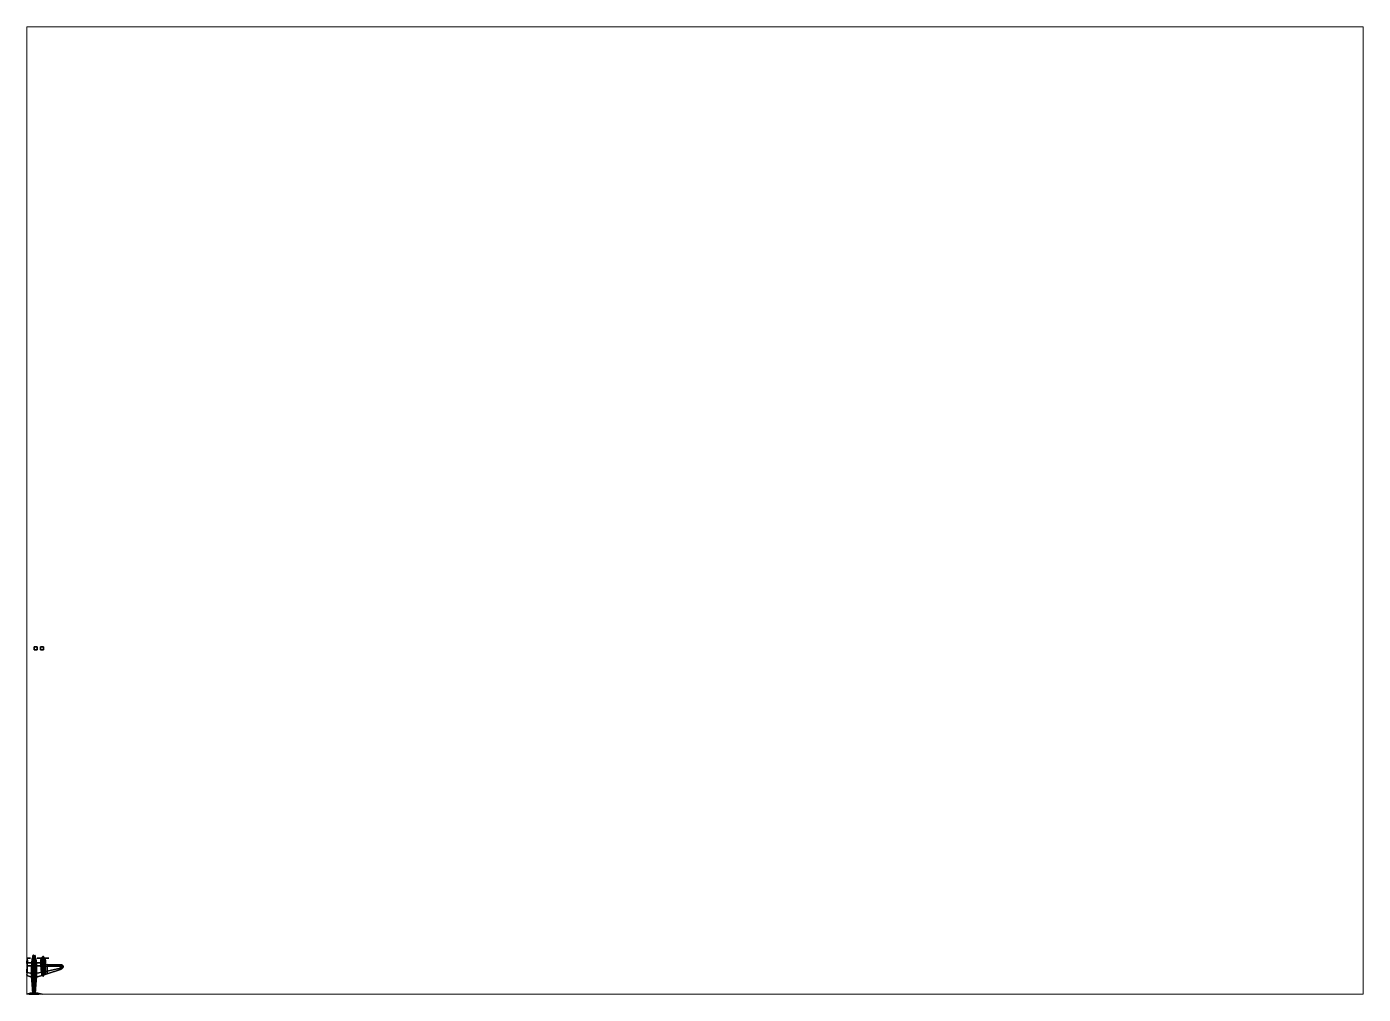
# Paper-space layout 'Layout1' of a CAD drawing. Header units: millimetres. Extents: x 28 to 251, y 20 to 181.
# The model-space entities are those that its viewports show. They can reach past a viewport. Long polylines and large blocks are cut down to what shows.
import ezdxf

# ---------------------------------------------------------------- set-up
doc = ezdxf.new("R2010")
doc.units = ezdxf.units.MM
doc.header["$MEASUREMENT"] = 0
for name, color, linetype in [('doors', 3, 'Continuous'), ('hull2', 7, 'Continuous'), ('propeller', 1, 'Continuous'), ('shassis', 3, 'Continuous'), ('wheels', 2, 'Continuous'), ('wing1', 5, 'Continuous'), ('wing2', 6, 'Continuous')]:
    doc.layers.add(name, color=color, linetype=linetype)

msp = doc.modelspace()

# ---------------------------------------------------------------- linework, layer by layer
for points in [[(1, 105.21, 1), (1, 105.21), (0, 105.21), (0, 105.21, 1)], [(1, 105.21), (1, 104.21), (0, 104.21), (0, 105.21)], [(0, 105.21), (0, 104.21), (0, 104.21, 1), (0, 105.21, 1)], [(0, 105.21, 1), (0, 104.21, 1), (1, 104.21, 1), (1, 105.21, 1)], [(0, 104.21, 1), (0, 104.21), (1, 104.21), (1, 104.21, 1)], [(1, 104.21, 1), (1, 104.21), (1, 105.21), (1, 105.21, 1)], [(3, 105.21), (3, 104.21), (2, 104.21), (2, 105.21)], [(2, 105.21), (2, 104.21), (3, 104.21), (3, 105.21)], [(-0.78, 2.8, 0.24), (-0.7, 2.8, 0.56), (-0.68, 4.59, 0.53), (-0.76, 4.59, 0.16)], [(-0.78, 2.8, -0.17), (-0.78, 2.8, 0.24), (-0.76, 4.59, 0.16), (-0.76, 4.59, -0.24)], [(-0.68, 2.8, -0.51), (-0.78, 2.8, -0.17), (-0.76, 4.59, -0.24), (-0.66, 4.59, -0.53)], [(-0.76, 4.59, -0.24), (-0.76, 4.59, 0.16), (-0.56, 6.04, 0.04), (-0.56, 6.04, -0.13)], [(-0.66, 4.59, -0.53), (-0.76, 4.59, -0.24), (-0.56, 6.04, -0.13), (-0.47, 6.04, -0.35)], [(-0.76, 4.59, 0.16), (-0.68, 4.59, 0.53), (-0.53, 6.04, 0.21), (-0.56, 6.04, 0.04)], [(-0.7, 2.8, 0.56), (-0.61, 2.8, 0.74), (-0.61, 4.59, 0.71), (-0.68, 4.59, 0.53)], [(-0.68, 4.59, 0.53), (-0.61, 4.59, 0.71), (-0.46, 6.04, 0.41), (-0.53, 6.04, 0.21)], [(-0.5, 2.8, -0.71), (-0.68, 2.8, -0.51), (-0.66, 4.59, -0.53), (-0.5, 4.59, -0.73)], [(-0.5, 4.59, -0.73), (-0.66, 4.59, -0.53), (-0.47, 6.04, -0.35), (-0.31, 6.04, -0.48)], [(-0.52, 4.59, 1.12), (-0.47, 4.93, 1.18), (-0.47, 5.43, 0.54), (-0.64, 4.75, 0.55)], [(-0.61, 3.99, 0.71), (-0.52, 3.99, 1.12), (-0.52, 4.59, 1.12), (-0.64, 4.75, 0.55)], [(-0.61, 4.59, 0.71), (-0.31, 4.59, 0.8), (-0.31, 6.04, 0.58), (-0.46, 6.04, 0.41)], [(-0.61, 2.8, 0.74), (-0.39, 2.8, 0.97), (-0.31, 4.59, 0.8), (-0.61, 4.59, 0.71)], [(-0.48, 6.32, 0.02), (-0.56, 6.04, 0.04), (-0.53, 6.04, 0.21), (-0.46, 6.32, 0.19)], [(-0.37, 6.32, -0.27), (-0.47, 6.04, -0.35), (-0.56, 6.04, -0.13), (-0.46, 6.32, -0.15)], [(-0.46, 6.32, -0.15), (-0.56, 6.04, -0.13), (-0.56, 6.04, 0.04), (-0.48, 6.32, 0.02)], [(-0.46, 6.32, 0.19), (-0.53, 6.04, 0.21), (-0.46, 6.04, 0.41), (-0.37, 6.32, 0.4)], [(-0.34, 4.59, 1.23), (-0.47, 4.93, 1.18), (-0.47, 4.93, 1.18), (-0.52, 4.59, 1.12)], [(-0.52, 3.99, 1.12), (-0.34, 3.99, 1.23), (-0.34, 4.59, 1.23), (-0.52, 4.59, 1.12)], [(-0.13, 4.59, -0.85), (-0.5, 4.59, -0.73), (-0.31, 6.04, -0.48), (-0.12, 6.04, -0.57)], [(-0.17, 2.8, -0.82), (-0.5, 2.8, -0.71), (-0.5, 4.59, -0.73), (-0.13, 4.59, -0.85)], [(-0.28, 6.77, 0.02), (-0.48, 6.32, 0.02), (-0.46, 6.32, 0.19), (-0.26, 6.77, 0.12)], [(-0.26, 6.77, -0.04), (-0.46, 6.32, -0.15), (-0.48, 6.32, 0.02), (-0.28, 6.77, 0.02)], [(-0.24, 6.32, -0.38), (-0.31, 6.04, -0.48), (-0.47, 6.04, -0.35), (-0.37, 6.32, -0.27)], [(-0.47, 4.93, 1.18), (0.47, 4.93, 1.18), (0.47, 5.43, 0.54), (-0.47, 5.43, 0.54)], [(-0.12, 4.59, 1.3), (0.12, 4.59, 1.3), (0.47, 4.93, 1.18), (-0.47, 4.93, 1.18)], [(-0.12, 4.59, 1.3), (-0.47, 4.93, 1.18), (-0.47, 4.93, 1.18), (-0.34, 4.59, 1.23)], [(-0.26, 6.77, 0.12), (-0.46, 6.32, 0.19), (-0.37, 6.32, 0.4), (-0.21, 6.77, 0.2)], [(-0.21, 6.77, -0.12), (-0.37, 6.32, -0.27), (-0.46, 6.32, -0.15), (-0.26, 6.77, -0.04)], [(-0.37, 6.32, 0.4), (-0.46, 6.04, 0.41), (-0.31, 6.04, 0.58), (-0.24, 6.32, 0.5)], [(-0.1, 4.59, 0.83), (-0.31, 4.59, 0.8), (-0.39, 2.8, 0.97), (-0.1, 2.8, 1.07)], [(-0.21, 6.77, 0.2), (-0.37, 6.32, 0.4), (-0.24, 6.32, 0.5), (-0.14, 6.77, 0.26)], [(-0.14, 6.77, -0.17), (-0.24, 6.32, -0.38), (-0.37, 6.32, -0.27), (-0.21, 6.77, -0.12)], [(-0.31, 7.1, 0), (-0.34, 7.1, -0.02), (-0.34, 6.61, -0.02), (-0.31, 6.67, 0)], [(-0.34, 7.1, -0.02), (-0.31, 7.1, -0.05), (-0.31, 6.67, -0.05), (-0.34, 6.61, -0.02)], [(-0.29, 7.1, -0.02), (-0.31, 7.1, -0.05), (-0.34, 7.1, -0.02), (-0.31, 7.1, 0)], [(-0.34, 3.99, 1.23), (-0.12, 3.99, 1.3), (-0.12, 4.59, 1.3), (-0.34, 4.59, 1.23)], [(-0.29, 7.1, -0.02), (-0.31, 7.1, 0), (-0.31, 6.67, 0), (-0.29, 6.72, -0.02)], [(-0.31, 7.1, -0.05), (-0.29, 7.1, -0.02), (-0.29, 6.72, -0.02), (-0.31, 6.67, -0.05)], [(-0.24, 6.32, 0.5), (-0.31, 6.04, 0.58), (-0.1, 6.04, 0.68), (-0.08, 6.32, 0.57)], [(-0.08, 6.32, -0.44), (-0.12, 6.04, -0.57), (-0.31, 6.04, -0.48), (-0.24, 6.32, -0.38)], [(-0.1, 6.04, 0.68), (-0.31, 6.04, 0.58), (-0.31, 4.59, 0.8), (-0.1, 4.59, 0.83)], [(0, 6.96, 0.02), (-0.28, 6.77, 0.02), (-0.26, 6.77, 0.12), (0, 6.96, 0.02)], [(0, 6.96, 0.02), (-0.26, 6.77, -0.04), (-0.28, 6.77, 0.02), (0, 6.96, 0.02)], [(0, 6.96, 0.02), (-0.26, 6.77, 0.12), (-0.21, 6.77, 0.2), (0, 6.96, 0.02)], [(0, 6.96, 0.02), (-0.21, 6.77, -0.12), (-0.26, 6.77, -0.04), (0, 6.96, 0.02)], [(-0.14, 6.77, 0.26), (-0.24, 6.32, 0.5), (-0.08, 6.32, 0.57), (-0.05, 6.77, 0.3)], [(-0.05, 6.77, -0.22), (-0.08, 6.32, -0.44), (-0.24, 6.32, -0.38), (-0.14, 6.77, -0.17)], [(0, 6.96, 0.02), (-0.21, 6.77, 0.2), (-0.14, 6.77, 0.26), (0, 6.96, 0.02)], [(0, 6.96, 0.02), (-0.14, 6.77, -0.17), (-0.21, 6.77, -0.12), (0, 6.96, 0.02)], [(0.17, 2.8, -0.82), (-0.17, 2.8, -0.82), (-0.13, 4.59, -0.85), (0.13, 4.59, -0.85)], [(-0.12, 7.18, 0), (-0.14, 7.18, -0.02), (-0.14, 6.84, -0.02), (-0.12, 6.85, 0)], [(-0.14, 7.18, -0.02), (-0.12, 7.18, -0.05), (-0.12, 6.85, -0.05), (-0.14, 6.84, -0.02)], [(-0.09, 7.18, -0.02), (-0.12, 7.18, -0.05), (-0.14, 7.18, -0.02), (-0.12, 7.18, 0)], [(0, 6.96, 0.02), (-0.14, 6.77, 0.26), (-0.05, 6.77, 0.3), (0, 6.96, 0.02)], [(0, 6.96, 0.02), (-0.05, 6.77, -0.22), (-0.14, 6.77, -0.17), (0, 6.96, 0.02)], [(0.13, 4.59, -0.85), (-0.13, 4.59, -0.85), (-0.12, 6.04, -0.57), (0.12, 6.04, -0.57)], [(-0.09, 7.18, -0.02), (-0.12, 7.18, 0), (-0.12, 6.85, 0), (-0.09, 6.86, -0.02)], [(-0.12, 7.18, -0.05), (-0.09, 7.18, -0.02), (-0.09, 6.86, -0.02), (-0.12, 6.85, -0.05)], [(0.08, 6.32, -0.44), (0.12, 6.04, -0.57), (-0.12, 6.04, -0.57), (-0.08, 6.32, -0.44)], [(-0.12, 3.99, 1.3), (0.12, 3.99, 1.3), (0.12, 4.59, 1.3), (-0.12, 4.59, 1.3)], [(-0.08, 6.32, 0.57), (-0.1, 6.04, 0.68), (0.1, 6.04, 0.68), (0.08, 6.32, 0.57)], [(0.1, 6.04, 0.68), (-0.1, 6.04, 0.68), (-0.1, 4.59, 0.83), (0.1, 4.59, 0.83)], [(0.1, 4.59, 0.83), (-0.1, 4.59, 0.83), (-0.1, 2.8, 1.07), (0.1, 2.8, 1.07)], [(-0.05, 6.77, 0.3), (-0.08, 6.32, 0.57), (0.08, 6.32, 0.57), (0.05, 6.77, 0.3)], [(0.05, 6.77, -0.22), (0.08, 6.32, -0.44), (-0.08, 6.32, -0.44), (-0.05, 6.77, -0.22)], [(0, 6.96, 0.02), (-0.05, 6.77, 0.3), (0.05, 6.77, 0.3), (0, 6.96, 0.02)], [(0, 6.96, 0.02), (0.05, 6.77, -0.22), (-0.05, 6.77, -0.22), (0, 6.96, 0.02)], [(0.12, 7.18, 0), (0.09, 7.18, -0.02), (0.09, 6.86, -0.02), (0.12, 6.85, 0)], [(0.09, 7.18, -0.02), (0.12, 7.18, -0.05), (0.12, 6.85, -0.05), (0.09, 6.86, -0.02)], [(0.14, 7.18, -0.02), (0.12, 7.18, -0.05), (0.09, 7.18, -0.02), (0.12, 7.18, 0)], [(0.14, 7.18, -0.02), (0.12, 7.18, 0), (0.12, 6.85, 0), (0.14, 6.84, -0.02)], [(0.12, 7.18, -0.05), (0.14, 7.18, -0.02), (0.14, 6.84, -0.02), (0.12, 6.85, -0.05)], [(0.31, 7.1, 0), (0.29, 7.1, -0.02), (0.29, 6.72, -0.02), (0.31, 6.66, 0)], [(0.29, 7.1, -0.02), (0.31, 7.1, -0.05), (0.31, 6.66, -0.05), (0.29, 6.72, -0.02)], [(0.34, 7.1, -0.02), (0.31, 7.1, -0.05), (0.29, 7.1, -0.02), (0.31, 7.1, 0)], [(0.34, 7.1, -0.02), (0.31, 7.1, 0), (0.31, 6.66, 0), (0.34, 6.61, -0.02)], [(0.31, 7.1, -0.05), (0.34, 7.1, -0.02), (0.34, 6.61, -0.02), (0.31, 6.66, -0.05)], [(-0.78, 0.41, 0.12), (-0.7, 0.41, 0.47), (-0.7, 2.8, 0.56), (-0.78, 2.8, 0.24)], [(-0.78, 0.41, -0.2), (-0.78, 0.41, 0.12), (-0.78, 2.8, 0.24), (-0.78, 2.8, -0.17)], [(-0.64, 0.41, -0.52), (-0.78, 0.41, -0.2), (-0.78, 2.8, -0.17), (-0.68, 2.8, -0.51)], [(-0.59, -2.14, 0.36), (-0.56, -2.14, 0.49), (-0.7, 0.41, 0.47), (-0.78, 0.41, 0.12)], [(-0.59, -2.14, 0.13), (-0.59, -2.14, 0.36), (-0.78, 0.41, 0.12), (-0.78, 0.41, -0.2)], [(-0.5, -2.14, -0.08), (-0.59, -2.14, 0.13), (-0.78, 0.41, -0.2), (-0.64, 0.41, -0.52)], [(-0.7, 0.41, 0.47), (-0.59, 0.41, 0.72), (-0.61, 2.8, 0.74), (-0.7, 2.8, 0.56)], [(-0.56, -2.14, 0.49), (-0.51, -2.14, 0.59), (-0.59, 0.41, 0.72), (-0.7, 0.41, 0.47)], [(-0.47, 0.41, -0.66), (-0.64, 0.41, -0.52), (-0.68, 2.8, -0.51), (-0.5, 2.8, -0.71)], [(-0.3, -2.14, -0.27), (-0.5, -2.14, -0.08), (-0.64, 0.41, -0.52), (-0.47, 0.41, -0.66)], [(-0.61, 3.86, 0.71), (-0.52, 3.86, 1.12), (-0.52, 3.99, 1.12), (-0.61, 3.99, 0.71)], [(0, 2.8, 0.94), (0, 2.8, 1.04), (-0.52, 3.86, 1.12), (-0.61, 3.86, 0.71)], [(-0.59, 0.41, 0.72), (-0.42, 0.41, 0.89), (-0.39, 2.8, 0.97), (-0.61, 2.8, 0.74)], [(-0.51, -2.14, 0.59), (-0.35, -2.14, 0.78), (-0.42, 0.41, 0.89), (-0.59, 0.41, 0.72)], [(-0.52, 3.86, 1.12), (-0.34, 3.86, 1.23), (-0.34, 3.99, 1.23), (-0.52, 3.99, 1.12)], [(0, 2.8, 1.04), (0, 2.8, 1.06), (-0.34, 3.86, 1.23), (-0.52, 3.86, 1.12)], [(-0.26, 0.41, -0.75), (-0.47, 0.41, -0.66), (-0.5, 2.8, -0.71), (-0.17, 2.8, -0.82)], [(-0.12, -2.14, -0.36), (-0.3, -2.14, -0.27), (-0.47, 0.41, -0.66), (-0.26, 0.41, -0.75)], [(-0.1, 2.8, 1.07), (-0.39, 2.8, 0.97), (-0.42, 0.41, 0.89), (-0.16, 0.41, 1)], [(-0.16, 0.41, 1), (-0.42, 0.41, 0.89), (-0.35, -2.14, 0.78), (-0.13, -2.14, 0.89)], [(-0.34, 3.86, 1.23), (-0.12, 3.86, 1.29), (-0.12, 3.99, 1.3), (-0.34, 3.99, 1.23)], [(0, 2.8, 1.06), (0, 2.8, 1.07), (-0.12, 3.86, 1.29), (-0.34, 3.86, 1.23)], [(0, 0.41, -0.79), (-0.26, 0.41, -0.75), (-0.17, 2.8, -0.82), (0, 2.8, -0.82)], [(0, -2.14, -0.36), (-0.12, -2.14, -0.36), (-0.26, 0.41, -0.75), (0, 0.41, -0.79)], [(0.1, 2.8, 1.07), (-0.1, 2.8, 1.07), (-0.16, 0.41, 1), (0.16, 0.41, 1)], [(0.16, 0.41, 1), (-0.16, 0.41, 1), (-0.13, -2.14, 0.89), (0.13, -2.14, 0.89)], [(-0.12, 3.86, 1.29), (0.12, 3.86, 1.29), (0.12, 3.99, 1.3), (-0.12, 3.99, 1.3)], [(0, 2.8, 1.07), (0, 2.8, 1.07), (0.12, 3.86, 1.29), (-0.12, 3.86, 1.29)], [(0, 1.7, 1.02), (-0.04, 1.66, 1.02), (-0.01, 1.65, 1.91), (0, 1.67, 1.91)], [(-0.04, 1.66, 1.02), (0, 1.63, 1.02), (0, 1.64, 1.91), (-0.01, 1.65, 1.91)], [(0, 1.67, 1.91), (-0.01, 1.65, 1.91), (0, 1.64, 1.91), (0.01, 1.65, 1.91)], [(-0.01, 1.64, 1.74), (-0.01, 1.64, 1.72), (-0.01, -4.46, 1.93), (-0.01, -4.46, 1.95)], [(-0.01, 1.64, 1.72), (0.01, 1.64, 1.73), (0.01, -4.46, 1.94), (-0.01, -4.46, 1.93)], [(0.04, 1.66, 1.02), (0, 1.7, 1.02), (0, 1.67, 1.91), (0.01, 1.65, 1.91)], [(0, 1.63, 1.02), (0.04, 1.66, 1.02), (0.01, 1.65, 1.91), (0, 1.64, 1.91)], [(0.01, 1.64, 1.73), (-0.01, 1.64, 1.74), (-0.01, -4.46, 1.95), (0.01, -4.46, 1.94)], [(-0.39, -5.07, 0.26), (-0.39, -5.07, 0.48), (-0.59, -2.14, 0.36), (-0.59, -2.14, 0.13)], [(-0.31, -5.07, 0.13), (-0.39, -5.07, 0.26), (-0.59, -2.14, 0.13), (-0.5, -2.14, -0.08)], [(-0.39, -5.07, 0.48), (-0.34, -5.07, 0.59), (-0.56, -2.14, 0.49), (-0.59, -2.14, 0.36)], [(-0.34, -5.07, 0.59), (-0.26, -5.07, 0.68), (-0.51, -2.14, 0.59), (-0.56, -2.14, 0.49)], [(-0.26, -5.07, 0.68), (-0.16, -5.07, 0.76), (-0.35, -2.14, 0.78), (-0.51, -2.14, 0.59)], [(-0.22, -5.07, 0.01), (-0.31, -5.07, 0.13), (-0.5, -2.14, -0.08), (-0.3, -2.14, -0.27)], [(-0.13, -2.14, 0.89), (-0.35, -2.14, 0.78), (-0.16, -5.07, 0.76), (-0.1, -5.07, 0.78)], [(-0.1, -5.07, -0.04), (-0.22, -5.07, 0.01), (-0.3, -2.14, -0.27), (-0.12, -2.14, -0.36)], [(0, -2.14, 0.89), (-0.13, -2.14, 0.89), (-0.1, -5.07, 0.78), (0, -5.07, 0.81)], [(0, -4.04, 0.85), (0, -3.89, 0.71), (-0.13, -4.73, 0.71), (-0.13, -4.73, 0.85)], [(0, -4.19, 1.35), (0, -4.04, 0.85), (-0.13, -4.73, 0.85), (-0.13, -4.77, 1.35)], [(0, -4.4, 1.96), (0, -4.19, 1.35), (-0.13, -4.77, 1.35), (-0.11, -4.84, 1.96)], [(0.1, -5.07, -0.04), (-0.1, -5.07, -0.04), (-0.12, -2.14, -0.36), (0.12, -2.14, -0.36)], [(0.13, -4.73, 0.85), (0.13, -4.73, 0.71), (0, -3.89, 0.71), (0, -4.04, 0.85)], [(0.13, -4.77, 1.35), (0.13, -4.73, 0.85), (0, -4.04, 0.85), (0, -4.19, 1.35)], [(0.11, -4.84, 1.96), (0.13, -4.77, 1.35), (0, -4.19, 1.35), (0, -4.4, 1.96)], [(0, -6.97, 0.45), (0, -6.97, 0.47), (-0.34, -5.07, 0.59), (-0.39, -5.07, 0.48)], [(0, -6.97, 0.44), (0, -6.97, 0.45), (-0.39, -5.07, 0.48), (-0.39, -5.07, 0.26)], [(0, -6.97, 0.42), (0, -6.97, 0.44), (-0.39, -5.07, 0.26), (-0.31, -5.07, 0.13)], [(0, -6.97, 0.47), (0, -6.97, 0.5), (-0.26, -5.07, 0.68), (-0.34, -5.07, 0.59)], [(0, -6.97, 0.38), (0, -6.97, 0.42), (-0.31, -5.07, 0.13), (-0.22, -5.07, 0.01)], [(0, -6.97, 0.5), (0, -6.77, 0.57), (-0.16, -5.07, 0.76), (-0.26, -5.07, 0.68)], [(0, -6.2, 0.15), (0, -6.97, 0.38), (-0.22, -5.07, 0.01), (-0.1, -5.07, -0.04)], [(-0.1, -5.07, 0.78), (-0.16, -5.07, 0.76), (0, -6.77, 0.57), (0, -6.23, 0.68)], [(-0.13, -4.73, 0.85), (-0.13, -5.56, 0.85), (-0.13, -5.56, 1.35), (-0.13, -4.77, 1.35)], [(-0.13, -4.73, 0.71), (-0.13, -5.56, 0.64), (-0.13, -5.56, 0.85), (-0.13, -4.73, 0.85)], [(-0.13, -4.77, 1.35), (-0.13, -5.56, 1.35), (-0.11, -5.56, 1.96), (-0.11, -4.84, 1.96)], [(-0.13, -5.56, 1.35), (-0.13, -5.56, 0.85), (0, -5.98, 0.85), (0, -5.94, 1.35)], [(-0.13, -5.56, 0.85), (-0.13, -5.56, 0.64), (0, -5.99, 0.71), (0, -5.98, 0.85)], [(-0.11, -5.56, 1.96), (-0.13, -5.56, 1.35), (0, -5.94, 1.35), (0, -5.89, 1.96)], [(0, -4.58, 2.33), (0, -4.4, 1.96), (-0.11, -4.84, 1.96), (-0.1, -4.89, 2.33)], [(-0.11, -4.84, 1.96), (-0.11, -5.56, 1.96), (-0.1, -5.55, 2.33), (-0.1, -4.89, 2.33)], [(-0.1, -5.55, 2.33), (-0.11, -5.56, 1.96), (0, -5.89, 1.96), (0, -5.84, 2.33)], [(0, -4.79, 2.7), (0, -4.58, 2.33), (-0.1, -4.89, 2.33), (-0.07, -4.98, 2.7)], [(-0.1, -4.89, 2.33), (-0.1, -5.55, 2.33), (-0.07, -5.5, 2.7), (-0.07, -4.98, 2.7)], [(0, -5.04, 0.81), (-0.1, -5.04, 0.78), (0, -6.2, 0.68), (0, -5.92, 0.74)], [(0, -6.2, 0.15), (0, -6.2, 0.15), (-0.1, -5.07, -0.04), (0.1, -5.07, -0.04)], [(-0.07, -5.5, 2.7), (-0.1, -5.55, 2.33), (0, -5.84, 2.33), (0, -5.74, 2.7)], [(0, -4.96, 2.93), (0, -4.79, 2.7), (-0.07, -4.98, 2.7), (-0.06, -5.07, 2.93)], [(-0.07, -4.98, 2.7), (-0.07, -5.5, 2.7), (-0.06, -5.47, 2.93), (-0.06, -5.07, 2.93)], [(-0.06, -5.47, 2.93), (-0.07, -5.5, 2.7), (0, -5.74, 2.7), (0, -5.64, 2.93)], [(0, -5.14, 3.1), (0, -4.96, 2.93), (-0.06, -5.07, 2.93), (-0.03, -5.21, 3.1)], [(-0.06, -5.07, 2.93), (-0.06, -5.47, 2.93), (-0.03, -5.43, 3.1), (-0.03, -5.21, 3.1)], [(-0.03, -5.43, 3.1), (-0.06, -5.47, 2.93), (0, -5.64, 2.93), (0, -5.49, 3.1)], [(0, -5.26, 3.16), (0, -5.14, 3.1), (-0.03, -5.21, 3.1), (-0.02, -5.26, 3.13)], [(-0.03, -5.21, 3.1), (-0.03, -5.43, 3.1), (-0.02, -5.38, 3.13), (-0.02, -5.26, 3.13)], [(-0.02, -5.38, 3.13), (-0.03, -5.43, 3.1), (0, -5.49, 3.1), (0, -5.38, 3.16)], [(0.02, -4.72, 2.46), (-0.02, -4.72, 2.46), (0, -4.33, 2.47)], [(-0.02, -4.72, 2.46), (0, -4.72, 2.49), (0, -4.33, 2.47)], [(-0.02, -5.26, 3.13), (-0.02, -5.38, 3.13), (0, -5.38, 3.16), (0, -5.26, 3.16)], [(0, -4.72, 2.49), (0.02, -4.72, 2.46), (0, -4.33, 2.47)], [(0.1, -4.89, 2.33), (0.11, -4.84, 1.96), (0, -4.4, 1.96), (0, -4.58, 2.33)], [(0.07, -4.98, 2.7), (0.1, -4.89, 2.33), (0, -4.58, 2.33), (0, -4.79, 2.7)], [(0.06, -5.07, 2.93), (0.07, -4.98, 2.7), (0, -4.79, 2.7), (0, -4.96, 2.93)], [(0.03, -5.21, 3.1), (0.06, -5.07, 2.93), (0, -4.96, 2.93), (0, -5.14, 3.1)], [(0.02, -5.26, 3.13), (0.03, -5.21, 3.1), (0, -5.14, 3.1), (0, -5.26, 3.16)], [(0, -5.26, 3.16), (0, -5.38, 3.16), (0.02, -5.38, 3.13), (0.02, -5.26, 3.13)], [(0, -5.38, 3.16), (0, -5.49, 3.1), (0.03, -5.43, 3.1), (0.02, -5.38, 3.13)], [(0, -5.49, 3.1), (0, -5.64, 2.93), (0.06, -5.47, 2.93), (0.03, -5.43, 3.1)], [(0, -5.64, 2.93), (0, -5.74, 2.7), (0.07, -5.5, 2.7), (0.06, -5.47, 2.93)], [(0, -5.74, 2.7), (0, -5.84, 2.33), (0.1, -5.55, 2.33), (0.07, -5.5, 2.7)], [(0, -5.84, 2.33), (0, -5.89, 1.96), (0.11, -5.56, 1.96), (0.1, -5.55, 2.33)], [(0, -5.98, 0.85), (0, -5.99, 0.71), (0.13, -5.56, 0.64), (0.13, -5.56, 0.85)], [(0, -5.94, 1.35), (0, -5.98, 0.85), (0.13, -5.56, 0.85), (0.13, -5.56, 1.35)], [(0, -5.89, 1.96), (0, -5.94, 1.35), (0.13, -5.56, 1.35), (0.11, -5.56, 1.96)], [(0.02, -5.38, 3.13), (0.03, -5.43, 3.1), (0.03, -5.21, 3.1), (0.02, -5.26, 3.13)], [(0.03, -5.43, 3.1), (0.06, -5.47, 2.93), (0.06, -5.07, 2.93), (0.03, -5.21, 3.1)], [(0.06, -5.47, 2.93), (0.07, -5.5, 2.7), (0.07, -4.98, 2.7), (0.06, -5.07, 2.93)], [(0.07, -5.5, 2.7), (0.1, -5.55, 2.33), (0.1, -4.89, 2.33), (0.07, -4.98, 2.7)], [(0.1, -5.55, 2.33), (0.11, -5.56, 1.96), (0.11, -4.84, 1.96), (0.1, -4.89, 2.33)], [(0.11, -5.56, 1.96), (0.13, -5.56, 1.35), (0.13, -4.77, 1.35), (0.11, -4.84, 1.96)], [(0.13, -5.56, 0.85), (0.13, -5.56, 0.64), (0.13, -4.73, 0.71), (0.13, -4.73, 0.85)], [(0.13, -5.56, 1.35), (0.13, -5.56, 0.85), (0.13, -4.73, 0.85), (0.13, -4.77, 1.35)]]:
    msp.add_3dface(points)
at = {"layer": 'doors'}
for points in [[(-3.74, 4.01, -0.53), (-3.96, 4.01, -0.87), (-4.02, 2.25, -0.87), (-3.81, 2.04, -0.48)], [(-3.81, 2.04, -0.48), (-4.02, 2.25, -0.87), (-3.95, 1.33, -0.87), (-3.78, 0.87, -0.87)], [(-3.42, 1.64, -0.32), (-3.81, 2.04, -0.48), (-3.78, 0.87, -0.87), (-3.52, 0.58, -0.87)], [(-2.16, 4.01, -1.13), (-2.38, 4.01, -0.64), (-2.31, 2.04, -0.74), (-2.1, 2.25, -1.13)], [(-2.1, 2.25, -1.13), (-2.31, 2.04, -0.74), (-2.34, 0.87, -1.13), (-2.17, 1.33, -1.13)]]:
    msp.add_3dface(points, dxfattribs=at)
at = {"layer": 'hull2'}
for points in [[(0, 6.96, 0.02), (0.26, 6.77, -0.04), (0.28, 6.77, 0.02), (0, 6.96, 0.02)], [(0, 6.96, 0.02), (0.21, 6.77, -0.12), (0.26, 6.77, -0.04), (0, 6.96, 0.02)], [(0, 6.96, 0.02), (0.14, 6.77, -0.17), (0.21, 6.77, -0.12), (0, 6.96, 0.02)], [(0, 6.96, 0.02), (0.05, 6.77, -0.22), (0.14, 6.77, -0.17), (0, 6.96, 0.02)], [(0, 6.96, 0.02), (0.14, 6.77, 0.26), (0.05, 6.77, 0.3), (0, 6.96, 0.02)], [(0, 6.96, 0.02), (0.21, 6.77, 0.2), (0.14, 6.77, 0.26), (0, 6.96, 0.02)], [(0, 6.96, 0.02), (0.26, 6.77, 0.12), (0.21, 6.77, 0.2), (0, 6.96, 0.02)], [(0, 6.96, 0.02), (0.28, 6.77, 0.02), (0.26, 6.77, 0.12), (0, 6.96, 0.02)], [(0.14, 6.77, 0.26), (0.24, 6.32, 0.5), (0.08, 6.32, 0.57), (0.05, 6.77, 0.3)], [(0.05, 6.77, -0.22), (0.08, 6.32, -0.44), (0.24, 6.32, -0.38), (0.14, 6.77, -0.17)], [(0.08, 6.32, -0.44), (0.12, 6.04, -0.57), (0.31, 6.04, -0.48), (0.24, 6.32, -0.38)], [(0.24, 6.32, 0.5), (0.31, 6.04, 0.58), (0.1, 6.04, 0.68), (0.08, 6.32, 0.57)], [(0.1, 6.04, 0.68), (0.31, 6.04, 0.58), (0.31, 4.59, 0.8), (0.1, 4.59, 0.83)], [(0.1, 4.59, 0.83), (0.31, 4.59, 0.8), (0.39, 2.8, 0.97), (0.1, 2.8, 1.07)], [(0.13, 4.59, -0.85), (0.5, 4.59, -0.73), (0.31, 6.04, -0.48), (0.12, 6.04, -0.57)], [(0.12, 4.59, 1.3), (0.47, 4.93, 1.18), (0.47, 4.93, 1.18), (0.34, 4.59, 1.23)], [(0.34, 3.99, 1.23), (0.12, 3.99, 1.3), (0.12, 4.59, 1.3), (0.34, 4.59, 1.23)], [(0.17, 2.8, -0.82), (0.5, 2.8, -0.71), (0.5, 4.59, -0.73), (0.13, 4.59, -0.85)], [(0.21, 6.77, 0.2), (0.37, 6.32, 0.4), (0.24, 6.32, 0.5), (0.14, 6.77, 0.26)], [(0.14, 6.77, -0.17), (0.24, 6.32, -0.38), (0.37, 6.32, -0.27), (0.21, 6.77, -0.12)], [(0.21, 6.77, -0.12), (0.37, 6.32, -0.27), (0.46, 6.32, -0.15), (0.26, 6.77, -0.04)], [(0.26, 6.77, 0.12), (0.46, 6.32, 0.19), (0.37, 6.32, 0.4), (0.21, 6.77, 0.2)], [(0.37, 6.32, 0.4), (0.46, 6.04, 0.41), (0.31, 6.04, 0.58), (0.24, 6.32, 0.5)], [(0.24, 6.32, -0.38), (0.31, 6.04, -0.48), (0.47, 6.04, -0.35), (0.37, 6.32, -0.27)], [(0.26, 6.77, -0.04), (0.46, 6.32, -0.15), (0.48, 6.32, 0.02), (0.28, 6.77, 0.02)], [(0.28, 6.77, 0.02), (0.48, 6.32, 0.02), (0.46, 6.32, 0.19), (0.26, 6.77, 0.12)], [(0.5, 4.59, -0.73), (0.66, 4.59, -0.53), (0.47, 6.04, -0.35), (0.31, 6.04, -0.48)], [(0.61, 4.59, 0.71), (0.31, 4.59, 0.8), (0.31, 6.04, 0.58), (0.46, 6.04, 0.41)], [(0.61, 2.8, 0.74), (0.39, 2.8, 0.97), (0.31, 4.59, 0.8), (0.61, 4.59, 0.71)], [(0.34, 4.59, 1.23), (0.47, 4.93, 1.18), (0.47, 4.93, 1.18), (0.52, 4.59, 1.12)], [(0.52, 3.99, 1.12), (0.34, 3.99, 1.23), (0.34, 4.59, 1.23), (0.52, 4.59, 1.12)], [(0.37, 6.32, -0.27), (0.47, 6.04, -0.35), (0.56, 6.04, -0.13), (0.46, 6.32, -0.15)], [(0.46, 6.32, 0.19), (0.53, 6.04, 0.21), (0.46, 6.04, 0.41), (0.37, 6.32, 0.4)], [(0.46, 6.32, -0.15), (0.56, 6.04, -0.13), (0.56, 6.04, 0.04), (0.48, 6.32, 0.02)], [(0.48, 6.32, 0.02), (0.56, 6.04, 0.04), (0.53, 6.04, 0.21), (0.46, 6.32, 0.19)], [(0.68, 4.59, 0.53), (0.61, 4.59, 0.71), (0.46, 6.04, 0.41), (0.53, 6.04, 0.21)], [(0.66, 4.59, -0.53), (0.76, 4.59, -0.24), (0.56, 6.04, -0.13), (0.47, 6.04, -0.35)], [(0.52, 4.59, 1.12), (0.47, 4.93, 1.18), (0.47, 5.43, 0.54), (0.64, 4.75, 0.55)], [(0.5, 2.8, -0.71), (0.68, 2.8, -0.51), (0.66, 4.59, -0.53), (0.5, 4.59, -0.73)], [(0.61, 3.99, 0.71), (0.52, 3.99, 1.12), (0.52, 4.59, 1.12), (0.64, 4.75, 0.55)], [(0.76, 4.59, 0.16), (0.68, 4.59, 0.53), (0.53, 6.04, 0.21), (0.56, 6.04, 0.04)], [(0.76, 4.59, -0.24), (0.76, 4.59, 0.16), (0.56, 6.04, 0.04), (0.56, 6.04, -0.13)], [(0.7, 2.8, 0.56), (0.61, 2.8, 0.74), (0.61, 4.59, 0.71), (0.68, 4.59, 0.53)], [(0.68, 2.8, -0.51), (0.78, 2.8, -0.17), (0.76, 4.59, -0.24), (0.66, 4.59, -0.53)], [(0.78, 2.8, 0.24), (0.7, 2.8, 0.56), (0.68, 4.59, 0.53), (0.76, 4.59, 0.16)], [(0.78, 2.8, -0.17), (0.78, 2.8, 0.24), (0.76, 4.59, 0.16), (0.76, 4.59, -0.24)], [(0, 2.8, 0.94), (0, 2.8, 1.04), (0.52, 3.86, 1.12), (0.61, 3.86, 0.71)], [(0, 2.8, 1.06), (0, 2.8, 1.07), (0.12, 3.86, 1.29), (0.34, 3.86, 1.23)], [(0, 2.8, 1.04), (0, 2.8, 1.06), (0.34, 3.86, 1.23), (0.52, 3.86, 1.12)], [(0, 0.41, -0.79), (0.26, 0.41, -0.75), (0.17, 2.8, -0.82), (0, 2.8, -0.82)], [(0, -2.14, -0.36), (0.12, -2.14, -0.36), (0.26, 0.41, -0.75), (0, 0.41, -0.79)], [(0.1, 2.8, 1.07), (0.39, 2.8, 0.97), (0.42, 0.41, 0.89), (0.16, 0.41, 1)], [(0.34, 3.86, 1.23), (0.12, 3.86, 1.29), (0.12, 3.99, 1.3), (0.34, 3.99, 1.23)], [(0.12, -2.14, -0.36), (0.3, -2.14, -0.27), (0.47, 0.41, -0.66), (0.26, 0.41, -0.75)], [(0.16, 0.41, 1), (0.42, 0.41, 0.89), (0.35, -2.14, 0.78), (0.13, -2.14, 0.89)], [(0.26, 0.41, -0.75), (0.47, 0.41, -0.66), (0.5, 2.8, -0.71), (0.17, 2.8, -0.82)], [(0.3, -2.14, -0.27), (0.5, -2.14, -0.08), (0.64, 0.41, -0.52), (0.47, 0.41, -0.66)], [(0.52, 3.86, 1.12), (0.34, 3.86, 1.23), (0.34, 3.99, 1.23), (0.52, 3.99, 1.12)], [(0.51, -2.14, 0.59), (0.35, -2.14, 0.78), (0.42, 0.41, 0.89), (0.59, 0.41, 0.72)], [(0.59, 0.41, 0.72), (0.42, 0.41, 0.89), (0.39, 2.8, 0.97), (0.61, 2.8, 0.74)], [(0.47, 0.41, -0.66), (0.64, 0.41, -0.52), (0.68, 2.8, -0.51), (0.5, 2.8, -0.71)], [(0.5, -2.14, -0.08), (0.59, -2.14, 0.13), (0.78, 0.41, -0.2), (0.64, 0.41, -0.52)], [(0.56, -2.14, 0.49), (0.51, -2.14, 0.59), (0.59, 0.41, 0.72), (0.7, 0.41, 0.47)], [(0.61, 3.86, 0.71), (0.52, 3.86, 1.12), (0.52, 3.99, 1.12), (0.61, 3.99, 0.71)], [(0.59, -2.14, 0.36), (0.56, -2.14, 0.49), (0.7, 0.41, 0.47), (0.78, 0.41, 0.12)], [(0.7, 0.41, 0.47), (0.59, 0.41, 0.72), (0.61, 2.8, 0.74), (0.7, 2.8, 0.56)], [(0.59, -2.14, 0.13), (0.59, -2.14, 0.36), (0.78, 0.41, 0.12), (0.78, 0.41, -0.2)], [(0.64, 0.41, -0.52), (0.78, 0.41, -0.2), (0.78, 2.8, -0.17), (0.68, 2.8, -0.51)], [(0.78, 0.41, 0.12), (0.7, 0.41, 0.47), (0.7, 2.8, 0.56), (0.78, 2.8, 0.24)], [(0.78, 0.41, -0.2), (0.78, 0.41, 0.12), (0.78, 2.8, 0.24), (0.78, 2.8, -0.17)], [(0, -2.14, 0.89), (0.13, -2.14, 0.89), (0.1, -5.07, 0.78), (0, -5.07, 0.81)], [(0.1, -5.07, -0.04), (0.22, -5.07, 0.01), (0.3, -2.14, -0.27), (0.12, -2.14, -0.36)], [(0.13, -2.14, 0.89), (0.35, -2.14, 0.78), (0.16, -5.07, 0.76), (0.1, -5.07, 0.78)], [(0.26, -5.07, 0.68), (0.16, -5.07, 0.76), (0.35, -2.14, 0.78), (0.51, -2.14, 0.59)], [(0.22, -5.07, 0.01), (0.31, -5.07, 0.13), (0.5, -2.14, -0.08), (0.3, -2.14, -0.27)], [(0.34, -5.07, 0.59), (0.26, -5.07, 0.68), (0.51, -2.14, 0.59), (0.56, -2.14, 0.49)], [(0.31, -5.07, 0.13), (0.39, -5.07, 0.26), (0.59, -2.14, 0.13), (0.5, -2.14, -0.08)], [(0.39, -5.07, 0.48), (0.34, -5.07, 0.59), (0.56, -2.14, 0.49), (0.59, -2.14, 0.36)], [(0.39, -5.07, 0.26), (0.39, -5.07, 0.48), (0.59, -2.14, 0.36), (0.59, -2.14, 0.13)], [(0, -5.04, 0.81), (0.1, -5.04, 0.78), (0, -6.2, 0.68), (0, -5.92, 0.74)], [(0, -6.97, 0.44), (0, -6.97, 0.45), (0.39, -5.07, 0.48), (0.39, -5.07, 0.26)], [(0, -6.97, 0.42), (0, -6.97, 0.44), (0.39, -5.07, 0.26), (0.31, -5.07, 0.13)], [(0, -6.97, 0.38), (0, -6.97, 0.42), (0.31, -5.07, 0.13), (0.22, -5.07, 0.01)], [(0, -6.2, 0.15), (0, -6.97, 0.38), (0.22, -5.07, 0.01), (0.1, -5.07, -0.04)], [(0, -6.97, 0.45), (0, -6.97, 0.47), (0.34, -5.07, 0.59), (0.39, -5.07, 0.48)], [(0, -6.97, 0.47), (0, -6.97, 0.5), (0.26, -5.07, 0.68), (0.34, -5.07, 0.59)], [(0, -6.97, 0.5), (0, -6.77, 0.57), (0.16, -5.07, 0.76), (0.26, -5.07, 0.68)], [(0.1, -5.07, 0.78), (0.16, -5.07, 0.76), (0, -6.77, 0.57), (0, -6.23, 0.68)]]:
    msp.add_3dface(points, dxfattribs=at)
at = {"layer": 'propeller'}
for points in [[(-4.14, 6.19, -0.66), (-4.27, 6.19, -0.44), (-4.67, 6.19, -0.75), (-4.6, 6.19, -0.86)], [(-4.6, 6.19, -0.86), (-4.67, 6.19, -0.75), (-4.27, 6.19, -0.44), (-4.14, 6.19, -0.66)], [(-4.14, 6.19, -0.66), (-4.27, 6.19, -0.44), (-4.15, 6.19, -0.36), (-3.46, 6.19, -0.27)], [(-3.46, 6.19, -0.27), (-4.15, 6.19, -0.36), (-4.27, 6.19, -0.44), (-4.14, 6.19, -0.66)], [(-3.46, 6.19, -0.27), (-4.15, 6.19, -0.36), (-3.91, 6.19, -0.22), (-3.73, 6.19, -0.14)], [(-3.73, 6.19, -0.14), (-3.91, 6.19, -0.22), (-4.15, 6.19, -0.36), (-3.46, 6.19, -0.27)], [(-3.07, 6.19, -0.01), (-3.13, 6.19, 0.08), (-3.73, 6.19, -0.14), (-3.46, 6.19, -0.27)], [(-3.46, 6.19, -0.27), (-3.73, 6.19, -0.14), (-3.13, 6.19, 0.08), (-3.07, 6.19, -0.01)], [(-3.15, 6.3, 0.44), (-3.26, 6.3, 0.16), (-3.33, 6.04, 0.16), (-3.2, 6.04, 0.49)], [(-3.26, 6.3, 0.16), (-3.15, 6.3, -0.12), (-3.2, 6.04, -0.17), (-3.33, 6.04, 0.16)], [(-3.15, 6.3, -0.12), (-3.26, 6.3, 0.16), (-3.13, 6.55, 0.16), (-3.05, 6.55, -0.02)], [(-3.26, 6.3, 0.16), (-3.15, 6.3, 0.44), (-3.05, 6.55, 0.34), (-3.13, 6.55, 0.16)], [(-2.87, 6.3, 0.55), (-3.15, 6.3, 0.44), (-3.2, 6.04, 0.49), (-2.87, 6.04, 0.62)], [(-3.15, 6.3, -0.12), (-2.87, 6.3, -0.23), (-2.87, 6.04, -0.3), (-3.2, 6.04, -0.17)], [(-2.87, 6.3, -0.23), (-3.15, 6.3, -0.12), (-3.05, 6.55, -0.02), (-2.87, 6.55, -0.1)], [(-3.15, 6.3, 0.44), (-2.87, 6.3, 0.55), (-2.87, 6.55, 0.42), (-3.05, 6.55, 0.34)], [(-2.93, 6.77, 0.22), (-2.96, 6.77, 0.16), (-3.13, 6.55, 0.16), (-3.05, 6.55, 0.34)], [(-2.96, 6.77, 0.16), (-2.93, 6.77, 0.1), (-3.05, 6.55, -0.02), (-3.13, 6.55, 0.16)], [(-2.87, 6.77, 0.25), (-2.93, 6.77, 0.22), (-3.05, 6.55, 0.34), (-2.87, 6.55, 0.42)], [(-2.93, 6.77, 0.1), (-2.87, 6.77, 0.07), (-2.87, 6.55, -0.1), (-3.05, 6.55, -0.02)], [(-2.81, 6.77, 0.22), (-2.96, 6.77, 0.16), (-2.93, 6.77, 0.22), (-2.87, 6.77, 0.25)], [(-2.78, 6.77, 0.16), (-2.93, 6.77, 0.1), (-2.96, 6.77, 0.16), (-2.81, 6.77, 0.22)], [(-2.95, 6.19, 1.67), (-2.69, 6.19, 1.67), (-2.76, 6.19, 2.17), (-2.89, 6.19, 2.17)], [(-2.89, 6.19, 2.17), (-2.76, 6.19, 2.17), (-2.69, 6.19, 1.67), (-2.95, 6.19, 1.67)], [(-2.95, 6.19, 0.89), (-2.68, 6.19, 1.53), (-2.69, 6.19, 1.67), (-2.95, 6.19, 1.67)], [(-2.95, 6.19, 1.67), (-2.69, 6.19, 1.67), (-2.68, 6.19, 1.53), (-2.95, 6.19, 0.89)], [(-2.95, 6.19, 0.89), (-2.68, 6.19, 1.53), (-2.68, 6.19, 1.25), (-2.7, 6.19, 1.05)], [(-2.7, 6.19, 1.05), (-2.68, 6.19, 1.25), (-2.68, 6.19, 1.53), (-2.95, 6.19, 0.89)], [(-2.92, 6.19, 0.42), (-2.81, 6.19, 0.42), (-2.7, 6.19, 1.05), (-2.95, 6.19, 0.89)], [(-2.95, 6.19, 0.89), (-2.7, 6.19, 1.05), (-2.81, 6.19, 0.42), (-2.92, 6.19, 0.42)], [(-2.81, 6.77, 0.1), (-2.87, 6.77, 0.07), (-2.93, 6.77, 0.1), (-2.78, 6.77, 0.16)], [(-2.89, 6.19, 2.17), (-2.76, 6.19, 2.17), (-2.79, 6.19, 2.24), (-2.85, 6.19, 2.24)], [(-2.85, 6.19, 2.24), (-2.79, 6.19, 2.24), (-2.76, 6.19, 2.17), (-2.89, 6.19, 2.17)], [(-2.81, 6.77, 0.22), (-2.87, 6.77, 0.25), (-2.87, 6.55, 0.42), (-2.69, 6.55, 0.34)], [(-2.87, 6.77, 0.07), (-2.81, 6.77, 0.1), (-2.69, 6.55, -0.02), (-2.87, 6.55, -0.1)], [(-2.59, 6.3, -0.12), (-2.87, 6.3, -0.23), (-2.87, 6.55, -0.1), (-2.69, 6.55, -0.02)], [(-2.87, 6.3, 0.55), (-2.59, 6.3, 0.44), (-2.69, 6.55, 0.34), (-2.87, 6.55, 0.42)], [(-2.59, 6.3, 0.44), (-2.87, 6.3, 0.55), (-2.87, 6.04, 0.62), (-2.54, 6.04, 0.49)], [(-2.87, 6.3, -0.23), (-2.59, 6.3, -0.12), (-2.54, 6.04, -0.17), (-2.87, 6.04, -0.3)], [(-2.78, 6.77, 0.16), (-2.81, 6.77, 0.22), (-2.69, 6.55, 0.34), (-2.61, 6.55, 0.16)], [(-2.81, 6.77, 0.1), (-2.78, 6.77, 0.16), (-2.61, 6.55, 0.16), (-2.69, 6.55, -0.02)], [(-2.48, 6.3, 0.16), (-2.59, 6.3, -0.12), (-2.69, 6.55, -0.02), (-2.61, 6.55, 0.16)], [(-2.59, 6.3, 0.44), (-2.48, 6.3, 0.16), (-2.61, 6.55, 0.16), (-2.69, 6.55, 0.34)], [(-2.62, 6.19, 0.07), (-2.67, 6.19, -0.02), (-2.18, 6.19, -0.43), (-2.2, 6.19, -0.14)], [(-2.2, 6.19, -0.14), (-2.18, 6.19, -0.43), (-2.67, 6.19, -0.02), (-2.62, 6.19, 0.07)], [(-2.48, 6.3, 0.16), (-2.59, 6.3, 0.44), (-2.54, 6.04, 0.49), (-2.41, 6.04, 0.16)], [(-2.59, 6.3, -0.12), (-2.48, 6.3, 0.16), (-2.41, 6.04, 0.16), (-2.54, 6.04, -0.17)], [(-2.2, 6.19, -0.14), (-1.78, 6.19, -0.69), (-2.02, 6.19, -0.55), (-2.18, 6.19, -0.43)], [(-2.18, 6.19, -0.43), (-2.02, 6.19, -0.55), (-1.78, 6.19, -0.69), (-2.2, 6.19, -0.14)], [(-1.52, 6.19, -0.53), (-1.65, 6.19, -0.75), (-1.78, 6.19, -0.69), (-2.2, 6.19, -0.14)], [(-2.2, 6.19, -0.14), (-1.78, 6.19, -0.69), (-1.65, 6.19, -0.75), (-1.52, 6.19, -0.53)], [(-1.52, 6.19, -0.53), (-1.65, 6.19, -0.75), (-1.18, 6.19, -0.94), (-1.12, 6.19, -0.83)], [(-1.12, 6.19, -0.83), (-1.18, 6.19, -0.94), (-1.65, 6.19, -0.75), (-1.52, 6.19, -0.53)], [(-1.08, 6.19, -0.9), (-1.11, 6.19, -0.95), (-1.18, 6.19, -0.94), (-1.12, 6.19, -0.83)], [(-1.12, 6.19, -0.83), (-1.18, 6.19, -0.94), (-1.11, 6.19, -0.95), (-1.08, 6.19, -0.9)], [(1.14, 6.19, -0.86), (1.07, 6.19, -0.75), (1.03, 6.19, -0.81), (1.06, 6.19, -0.86)], [(1.06, 6.19, -0.86), (1.03, 6.19, -0.81), (1.07, 6.19, -0.75), (1.14, 6.19, -0.86)], [(1.14, 6.19, -0.86), (1.07, 6.19, -0.75), (1.47, 6.19, -0.44), (1.6, 6.19, -0.66)], [(1.6, 6.19, -0.66), (1.47, 6.19, -0.44), (1.07, 6.19, -0.75), (1.14, 6.19, -0.86)], [(2.28, 6.19, -0.27), (1.59, 6.19, -0.36), (1.47, 6.19, -0.44), (1.6, 6.19, -0.66)], [(1.6, 6.19, -0.66), (1.47, 6.19, -0.44), (1.59, 6.19, -0.36), (2.28, 6.19, -0.27)], [(2.01, 6.19, -0.14), (1.83, 6.19, -0.22), (1.59, 6.19, -0.36), (2.28, 6.19, -0.27)], [(2.28, 6.19, -0.27), (1.59, 6.19, -0.36), (1.83, 6.19, -0.22), (2.01, 6.19, -0.14)], [(2.28, 6.19, -0.27), (2.01, 6.19, -0.14), (2.61, 6.19, 0.08), (2.67, 6.19, -0.01)], [(2.67, 6.19, -0.01), (2.61, 6.19, 0.08), (2.01, 6.19, -0.14), (2.28, 6.19, -0.27)], [(2.59, 6.3, 0.44), (2.48, 6.3, 0.16), (2.41, 6.04, 0.16), (2.54, 6.04, 0.49)], [(2.48, 6.3, 0.16), (2.59, 6.3, -0.12), (2.54, 6.04, -0.17), (2.41, 6.04, 0.16)], [(2.59, 6.3, -0.12), (2.48, 6.3, 0.16), (2.61, 6.55, 0.16), (2.69, 6.55, -0.02)], [(2.48, 6.3, 0.16), (2.59, 6.3, 0.44), (2.69, 6.55, 0.34), (2.61, 6.55, 0.16)], [(2.87, 6.3, 0.55), (2.59, 6.3, 0.44), (2.54, 6.04, 0.49), (2.87, 6.04, 0.62)], [(2.59, 6.3, -0.12), (2.87, 6.3, -0.23), (2.87, 6.04, -0.3), (2.54, 6.04, -0.17)], [(2.59, 6.3, 0.44), (2.87, 6.3, 0.55), (2.87, 6.55, 0.42), (2.69, 6.55, 0.34)], [(2.87, 6.3, -0.23), (2.59, 6.3, -0.12), (2.69, 6.55, -0.02), (2.87, 6.55, -0.1)], [(2.78, 6.77, 0.16), (2.81, 6.77, 0.1), (2.69, 6.55, -0.02), (2.61, 6.55, 0.16)], [(2.81, 6.77, 0.22), (2.78, 6.77, 0.16), (2.61, 6.55, 0.16), (2.69, 6.55, 0.34)], [(2.87, 6.77, 0.25), (2.81, 6.77, 0.22), (2.69, 6.55, 0.34), (2.87, 6.55, 0.42)], [(2.81, 6.77, 0.1), (2.87, 6.77, 0.07), (2.87, 6.55, -0.1), (2.69, 6.55, -0.02)], [(2.96, 6.77, 0.16), (2.81, 6.77, 0.1), (2.78, 6.77, 0.16), (2.93, 6.77, 0.22)], [(2.93, 6.77, 0.22), (2.78, 6.77, 0.16), (2.81, 6.77, 0.22), (2.87, 6.77, 0.25)], [(2.79, 6.19, 0.89), (3.06, 6.19, 1.53), (3.06, 6.19, 1.25), (3.04, 6.19, 1.05)], [(3.04, 6.19, 1.05), (3.06, 6.19, 1.25), (3.06, 6.19, 1.53), (2.79, 6.19, 0.89)], [(2.79, 6.19, 1.67), (3.05, 6.19, 1.67), (3.06, 6.19, 1.53), (2.79, 6.19, 0.89)], [(2.79, 6.19, 0.89), (3.06, 6.19, 1.53), (3.05, 6.19, 1.67), (2.79, 6.19, 1.67)], [(2.82, 6.19, 0.42), (2.93, 6.19, 0.42), (3.04, 6.19, 1.05), (2.79, 6.19, 0.89)], [(2.79, 6.19, 0.89), (3.04, 6.19, 1.05), (2.93, 6.19, 0.42), (2.82, 6.19, 0.42)], [(2.79, 6.19, 1.67), (3.05, 6.19, 1.67), (2.98, 6.19, 2.17), (2.85, 6.19, 2.17)], [(2.85, 6.19, 2.17), (2.98, 6.19, 2.17), (3.05, 6.19, 1.67), (2.79, 6.19, 1.67)], [(2.93, 6.77, 0.1), (2.87, 6.77, 0.07), (2.81, 6.77, 0.1), (2.96, 6.77, 0.16)], [(2.89, 6.19, 2.24), (2.95, 6.19, 2.24), (2.98, 6.19, 2.17), (2.85, 6.19, 2.17)], [(2.85, 6.19, 2.17), (2.98, 6.19, 2.17), (2.95, 6.19, 2.24), (2.89, 6.19, 2.24)], [(2.93, 6.77, 0.22), (2.87, 6.77, 0.25), (2.87, 6.55, 0.42), (3.05, 6.55, 0.34)], [(2.87, 6.77, 0.07), (2.93, 6.77, 0.1), (3.05, 6.55, -0.02), (2.87, 6.55, -0.1)], [(2.87, 6.3, 0.55), (3.15, 6.3, 0.44), (3.05, 6.55, 0.34), (2.87, 6.55, 0.42)], [(3.15, 6.3, -0.12), (2.87, 6.3, -0.23), (2.87, 6.55, -0.1), (3.05, 6.55, -0.02)], [(3.15, 6.3, 0.44), (2.87, 6.3, 0.55), (2.87, 6.04, 0.62), (3.2, 6.04, 0.49)], [(2.87, 6.3, -0.23), (3.15, 6.3, -0.12), (3.2, 6.04, -0.17), (2.87, 6.04, -0.3)], [(2.93, 6.77, 0.1), (2.96, 6.77, 0.16), (3.13, 6.55, 0.16), (3.05, 6.55, -0.02)], [(2.96, 6.77, 0.16), (2.93, 6.77, 0.22), (3.05, 6.55, 0.34), (3.13, 6.55, 0.16)], [(3.26, 6.3, 0.16), (3.15, 6.3, -0.12), (3.05, 6.55, -0.02), (3.13, 6.55, 0.16)], [(3.15, 6.3, 0.44), (3.26, 6.3, 0.16), (3.13, 6.55, 0.16), (3.05, 6.55, 0.34)], [(3.54, 6.19, -0.14), (3.56, 6.19, -0.43), (3.07, 6.19, -0.02), (3.12, 6.19, 0.07)], [(3.12, 6.19, 0.07), (3.07, 6.19, -0.02), (3.56, 6.19, -0.43), (3.54, 6.19, -0.14)], [(3.26, 6.3, 0.16), (3.15, 6.3, 0.44), (3.2, 6.04, 0.49), (3.33, 6.04, 0.16)], [(3.15, 6.3, -0.12), (3.26, 6.3, 0.16), (3.33, 6.04, 0.16), (3.2, 6.04, -0.17)], [(3.56, 6.19, -0.43), (3.72, 6.19, -0.55), (3.96, 6.19, -0.69), (3.54, 6.19, -0.14)], [(3.54, 6.19, -0.14), (3.96, 6.19, -0.69), (3.72, 6.19, -0.55), (3.56, 6.19, -0.43)], [(3.54, 6.19, -0.14), (3.96, 6.19, -0.69), (4.09, 6.19, -0.75), (4.22, 6.19, -0.53)], [(4.22, 6.19, -0.53), (4.09, 6.19, -0.75), (3.96, 6.19, -0.69), (3.54, 6.19, -0.14)], [(4.62, 6.19, -0.83), (4.56, 6.19, -0.94), (4.09, 6.19, -0.75), (4.22, 6.19, -0.53)], [(4.22, 6.19, -0.53), (4.09, 6.19, -0.75), (4.56, 6.19, -0.94), (4.62, 6.19, -0.83)], [(4.62, 6.19, -0.83), (4.56, 6.19, -0.94), (4.63, 6.19, -0.95), (4.66, 6.19, -0.9)], [(4.66, 6.19, -0.9), (4.63, 6.19, -0.95), (4.56, 6.19, -0.94), (4.62, 6.19, -0.83)]]:
    msp.add_3dface(points, dxfattribs=at)
at = {"layer": 'shassis'}
for points in [[(-2.42, 3.58, -1.84), (-2.42, 3.66, -1.9), (-3.32, 3.66, -1.9), (-3.32, 3.58, -1.84)], [(-2.42, 3.66, -1.9), (-2.42, 3.6, -1.98), (-3.32, 3.6, -1.98), (-3.32, 3.66, -1.9)], [(-3.32, 3.52, -1.92), (-3.32, 3.58, -1.84), (-3.32, 3.66, -1.9), (-3.32, 3.6, -1.98)], [(-2.42, 3.6, -1.98), (-2.42, 3.52, -1.92), (-3.32, 3.52, -1.92), (-3.32, 3.6, -1.98)], [(-3.27, 3.58, -1.4), (-3.32, 3.5, -1.42), (-3.32, 3.29, -0.24), (-3.27, 3.37, -0.22)], [(-3.27, 3.58, -1.4), (-3.19, 3.43, -1.43), (-3.27, 3.43, -1.43), (-3.32, 3.5, -1.42)], [(-2.42, 3.52, -1.92), (-2.42, 3.58, -1.84), (-3.32, 3.58, -1.84), (-3.32, 3.52, -1.92)], [(-3.32, 3.5, -1.42), (-3.27, 3.43, -1.43), (-3.27, 3.22, -0.25), (-3.32, 3.29, -0.24)], [(-3.23, 3.66, -1.9), (-3.3, 3.58, -1.84), (-3.3, 3.5, -1.42), (-3.23, 3.57, -1.41)], [(-3.3, 3.58, -1.84), (-3.23, 3.52, -1.92), (-3.23, 3.43, -1.43), (-3.3, 3.5, -1.42)], [(-3.19, 3.58, -1.4), (-3.27, 3.58, -1.4), (-3.27, 3.37, -0.22), (-3.19, 3.37, -0.22)], [(-3.19, 3.58, -1.4), (-3.14, 3.5, -1.42), (-3.19, 3.43, -1.43), (-3.27, 3.58, -1.4)], [(-3.27, 3.43, -1.43), (-3.19, 3.43, -1.43), (-3.19, 3.22, -0.25), (-3.27, 3.22, -0.25)], [(-3.16, 3.58, -1.84), (-3.23, 3.66, -1.9), (-3.23, 3.57, -1.41), (-3.16, 3.5, -1.42)], [(-3.23, 3.52, -1.92), (-3.16, 3.58, -1.84), (-3.16, 3.5, -1.42), (-3.23, 3.43, -1.43)], [(-3.14, 3.5, -1.42), (-3.19, 3.58, -1.4), (-3.19, 3.37, -0.22), (-3.14, 3.29, -0.24)], [(-3.19, 3.43, -1.43), (-3.14, 3.5, -1.42), (-3.14, 3.29, -0.24), (-3.19, 3.22, -0.25)], [(-2.56, 3.58, -1.4), (-2.6, 3.5, -1.42), (-2.6, 3.29, -0.24), (-2.56, 3.37, -0.22)], [(-2.56, 3.58, -1.4), (-2.46, 3.43, -1.43), (-2.56, 3.43, -1.43), (-2.6, 3.5, -1.42)], [(-2.6, 3.5, -1.42), (-2.56, 3.43, -1.43), (-2.56, 3.22, -0.25), (-2.6, 3.29, -0.24)], [(-2.51, 3.66, -1.9), (-2.58, 3.58, -1.84), (-2.58, 3.5, -1.42), (-2.51, 3.57, -1.41)], [(-2.58, 3.58, -1.84), (-2.51, 3.52, -1.92), (-2.51, 3.43, -1.43), (-2.58, 3.5, -1.42)], [(-2.46, 3.58, -1.4), (-2.56, 3.58, -1.4), (-2.56, 3.37, -0.22), (-2.46, 3.37, -0.22)], [(-2.46, 3.58, -1.4), (-2.42, 3.5, -1.42), (-2.46, 3.43, -1.43), (-2.56, 3.58, -1.4)], [(-2.56, 3.43, -1.43), (-2.46, 3.43, -1.43), (-2.46, 3.22, -0.25), (-2.56, 3.22, -0.25)], [(-2.44, 3.58, -1.84), (-2.51, 3.66, -1.9), (-2.51, 3.57, -1.41), (-2.44, 3.5, -1.42)], [(-2.51, 3.52, -1.92), (-2.44, 3.58, -1.84), (-2.44, 3.5, -1.42), (-2.51, 3.43, -1.43)], [(-2.42, 3.5, -1.42), (-2.46, 3.58, -1.4), (-2.46, 3.37, -0.22), (-2.42, 3.29, -0.24)], [(-2.46, 3.43, -1.43), (-2.42, 3.5, -1.42), (-2.42, 3.29, -0.24), (-2.46, 3.22, -0.25)], [(-2.42, 3.6, -1.98), (-2.42, 3.66, -1.9), (-2.42, 3.58, -1.84), (-2.42, 3.52, -1.92)], [(3.32, 3.58, -1.84), (3.32, 3.66, -1.9), (2.42, 3.66, -1.9), (2.42, 3.58, -1.84)], [(3.32, 3.66, -1.9), (3.32, 3.6, -1.98), (2.42, 3.6, -1.98), (2.42, 3.66, -1.9)], [(2.42, 3.52, -1.92), (2.42, 3.58, -1.84), (2.42, 3.66, -1.9), (2.42, 3.6, -1.98)], [(3.32, 3.6, -1.98), (3.32, 3.52, -1.92), (2.42, 3.52, -1.92), (2.42, 3.6, -1.98)], [(2.46, 3.58, -1.4), (2.42, 3.5, -1.42), (2.42, 3.29, -0.24), (2.46, 3.37, -0.22)], [(3.32, 3.52, -1.92), (3.32, 3.58, -1.84), (2.42, 3.58, -1.84), (2.42, 3.52, -1.92)], [(2.46, 3.58, -1.4), (2.56, 3.43, -1.43), (2.46, 3.43, -1.43), (2.42, 3.5, -1.42)], [(2.42, 3.5, -1.42), (2.46, 3.43, -1.43), (2.46, 3.22, -0.25), (2.42, 3.29, -0.24)], [(2.51, 3.66, -1.9), (2.44, 3.58, -1.84), (2.44, 3.5, -1.42), (2.51, 3.57, -1.41)], [(2.44, 3.58, -1.84), (2.51, 3.52, -1.92), (2.51, 3.43, -1.43), (2.44, 3.5, -1.42)], [(2.56, 3.58, -1.4), (2.46, 3.58, -1.4), (2.46, 3.37, -0.22), (2.56, 3.37, -0.22)], [(2.56, 3.58, -1.4), (2.6, 3.5, -1.42), (2.56, 3.43, -1.43), (2.46, 3.58, -1.4)], [(2.46, 3.43, -1.43), (2.56, 3.43, -1.43), (2.56, 3.22, -0.25), (2.46, 3.22, -0.25)], [(2.58, 3.58, -1.84), (2.51, 3.66, -1.9), (2.51, 3.57, -1.41), (2.58, 3.5, -1.42)], [(2.51, 3.52, -1.92), (2.58, 3.58, -1.84), (2.58, 3.5, -1.42), (2.51, 3.43, -1.43)], [(2.6, 3.5, -1.42), (2.56, 3.58, -1.4), (2.56, 3.37, -0.22), (2.6, 3.29, -0.24)], [(2.56, 3.43, -1.43), (2.6, 3.5, -1.42), (2.6, 3.29, -0.24), (2.56, 3.22, -0.25)], [(3.19, 3.58, -1.4), (3.14, 3.5, -1.42), (3.14, 3.29, -0.24), (3.19, 3.37, -0.22)], [(3.19, 3.58, -1.4), (3.27, 3.43, -1.43), (3.19, 3.43, -1.43), (3.14, 3.5, -1.42)], [(3.14, 3.5, -1.42), (3.19, 3.43, -1.43), (3.19, 3.22, -0.25), (3.14, 3.29, -0.24)], [(3.23, 3.66, -1.9), (3.16, 3.58, -1.84), (3.16, 3.5, -1.42), (3.23, 3.57, -1.41)], [(3.16, 3.58, -1.84), (3.23, 3.52, -1.92), (3.23, 3.43, -1.43), (3.16, 3.5, -1.42)], [(3.27, 3.58, -1.4), (3.19, 3.58, -1.4), (3.19, 3.37, -0.22), (3.27, 3.37, -0.22)], [(3.27, 3.58, -1.4), (3.32, 3.5, -1.42), (3.27, 3.43, -1.43), (3.19, 3.58, -1.4)], [(3.19, 3.43, -1.43), (3.27, 3.43, -1.43), (3.27, 3.22, -0.25), (3.19, 3.22, -0.25)], [(3.3, 3.58, -1.84), (3.23, 3.66, -1.9), (3.23, 3.57, -1.41), (3.3, 3.5, -1.42)], [(3.23, 3.52, -1.92), (3.3, 3.58, -1.84), (3.3, 3.5, -1.42), (3.23, 3.43, -1.43)], [(3.32, 3.5, -1.42), (3.27, 3.58, -1.4), (3.27, 3.37, -0.22), (3.32, 3.29, -0.24)], [(3.27, 3.43, -1.43), (3.32, 3.5, -1.42), (3.32, 3.29, -0.24), (3.27, 3.22, -0.25)], [(3.32, 3.6, -1.98), (3.32, 3.66, -1.9), (3.32, 3.58, -1.84), (3.32, 3.52, -1.92)], [(0.1, -5.1, 0.02), (0.1, -5.02, -0.06), (-0.1, -5.02, -0.06), (-0.1, -5.1, 0.02)], [(0.1, -5.02, -0.06), (0.1, -5.1, -0.14), (-0.1, -5.1, -0.14), (-0.1, -5.02, -0.06)], [(-0.1, -5.1, -0.14), (-0.1, -5.18, -0.06), (-0.1, -5.1, 0.02), (-0.1, -5.02, -0.06)], [(-0.1, -5.07, -0.05), (-0.1, -5.08, -0.3), (-0.1, -5.21, -0.23), (-0.1, -5.15, -0.04)], [(-0.1, -5.15, -0.04), (-0.1, -5.21, -0.23), (-0.1, -5.08, -0.3), (-0.1, -5.07, -0.05)], [(-0.1, -5.21, -0.23), (-0.1, -5.29, -0.45), (-0.1, -5.21, -0.49), (-0.1, -5.08, -0.3)], [(-0.1, -5.08, -0.3), (-0.1, -5.21, -0.49), (-0.1, -5.29, -0.45), (-0.1, -5.21, -0.23)], [(0.1, -5.1, -0.14), (0.1, -5.18, -0.06), (-0.1, -5.18, -0.06), (-0.1, -5.1, -0.14)], [(0.1, -5.18, -0.06), (0.1, -5.1, 0.02), (-0.1, -5.1, 0.02), (-0.1, -5.18, -0.06)], [(-0.1, -5.21, -0.49), (-0.1, -5.24, -0.64), (-0.1, -5.31, -0.64), (-0.1, -5.29, -0.45)], [(-0.1, -5.29, -0.45), (-0.1, -5.31, -0.64), (-0.1, -5.24, -0.64), (-0.1, -5.21, -0.49)], [(0.1, -5.02, -0.06), (0.1, -5.1, 0.02), (0.1, -5.18, -0.06), (0.1, -5.1, -0.14)], [(0.1, -5.07, -0.05), (0.1, -5.08, -0.3), (0.1, -5.21, -0.23), (0.1, -5.15, -0.04)], [(0.1, -5.15, -0.04), (0.1, -5.21, -0.23), (0.1, -5.08, -0.3), (0.1, -5.07, -0.05)], [(0.1, -5.21, -0.23), (0.1, -5.29, -0.45), (0.1, -5.21, -0.49), (0.1, -5.08, -0.3)], [(0.1, -5.08, -0.3), (0.1, -5.21, -0.49), (0.1, -5.29, -0.45), (0.1, -5.21, -0.23)], [(0.1, -5.21, -0.49), (0.1, -5.24, -0.64), (0.1, -5.31, -0.64), (0.1, -5.29, -0.45)], [(0.1, -5.29, -0.45), (0.1, -5.31, -0.64), (0.1, -5.24, -0.64), (0.1, -5.21, -0.49)]]:
    msp.add_3dface(points, dxfattribs=at)
at = {"layer": 'wheels'}
for points in [[(-3, 4.05, -2.37), (-3.13, 3.89, -2.21), (-3.13, 4.01, -1.91), (-3, 4.24, -1.91)], [(-3, 4.24, -1.91), (-3.13, 4.01, -1.91), (-3.13, 3.89, -1.61), (-3, 4.05, -1.45)], [(-3, 3.59, -2.56), (-3.13, 3.59, -2.33), (-3.13, 3.89, -2.21), (-3, 4.05, -2.37)], [(-3, 4.05, -1.45), (-3.13, 3.89, -1.61), (-3.13, 3.59, -1.49), (-3, 3.59, -1.26)], [(-3.13, 4.01, -1.91), (-3, 3.78, -1.91), (-3, 3.73, -1.77), (-3.13, 3.89, -1.61)], [(-3.13, 3.89, -2.21), (-3, 3.73, -2.05), (-3, 3.78, -1.91), (-3.13, 4.01, -1.91)], [(-3.13, 3.89, -1.61), (-3, 3.73, -1.77), (-3, 3.59, -1.72), (-3.13, 3.59, -1.49)], [(-3.13, 3.59, -2.33), (-3, 3.59, -2.1), (-3, 3.73, -2.05), (-3.13, 3.89, -2.21)], [(-3, 3.13, -2.37), (-3.13, 3.29, -2.21), (-3.13, 3.59, -2.33), (-3, 3.59, -2.56)], [(-3, 3.59, -1.26), (-3.13, 3.59, -1.49), (-3.13, 3.29, -1.61), (-3, 3.13, -1.45)], [(-3.13, 3.59, -1.49), (-3, 3.59, -1.72), (-3, 3.45, -1.77), (-3.13, 3.29, -1.61)], [(-3.13, 3.29, -2.21), (-3, 3.45, -2.05), (-3, 3.59, -2.1), (-3.13, 3.59, -2.33)], [(-3.13, 3.29, -1.61), (-3, 3.45, -1.77), (-3, 3.4, -1.91), (-3.13, 3.17, -1.91)], [(-3.13, 3.17, -1.91), (-3, 3.4, -1.91), (-3, 3.45, -2.05), (-3.13, 3.29, -2.21)], [(-3, 2.94, -1.91), (-3.13, 3.17, -1.91), (-3.13, 3.29, -2.21), (-3, 3.13, -2.37)], [(-3, 3.13, -1.45), (-3.13, 3.29, -1.61), (-3.13, 3.17, -1.91), (-3, 2.94, -1.91)], [(-2.74, 4.05, -2.37), (-3, 4.05, -2.37), (-3, 4.24, -1.91), (-2.74, 4.24, -1.91)], [(-2.74, 4.24, -1.91), (-3, 4.24, -1.91), (-3, 4.05, -1.45), (-2.74, 4.05, -1.45)], [(-2.74, 3.59, -2.56), (-3, 3.59, -2.56), (-3, 4.05, -2.37), (-2.74, 4.05, -2.37)], [(-2.74, 4.05, -1.45), (-3, 4.05, -1.45), (-3, 3.59, -1.26), (-2.74, 3.59, -1.26)], [(-3, 3.73, -1.77), (-3, 3.78, -1.91), (-3, 3.73, -2.05), (-3, 3.59, -1.72)], [(-3, 3.59, -1.72), (-3, 3.73, -2.05), (-3, 3.59, -2.1), (-3, 3.45, -1.77)], [(-2.74, 3.13, -2.37), (-3, 3.13, -2.37), (-3, 3.59, -2.56), (-2.74, 3.59, -2.56)], [(-2.74, 3.59, -1.26), (-3, 3.59, -1.26), (-3, 3.13, -1.45), (-2.74, 3.13, -1.45)], [(-3, 3.45, -1.77), (-3, 3.59, -2.1), (-3, 3.45, -2.05), (-3, 3.4, -1.91)], [(-2.74, 2.94, -1.91), (-3, 2.94, -1.91), (-3, 3.13, -2.37), (-2.74, 3.13, -2.37)], [(-2.74, 3.13, -1.45), (-3, 3.13, -1.45), (-3, 2.94, -1.91), (-2.74, 2.94, -1.91)], [(-2.61, 3.89, -2.21), (-2.74, 4.05, -2.37), (-2.74, 4.24, -1.91), (-2.61, 4.01, -1.91)], [(-2.61, 4.01, -1.91), (-2.74, 4.24, -1.91), (-2.74, 4.05, -1.45), (-2.61, 3.89, -1.61)], [(-2.61, 3.59, -2.33), (-2.74, 3.59, -2.56), (-2.74, 4.05, -2.37), (-2.61, 3.89, -2.21)], [(-2.61, 3.89, -1.61), (-2.74, 4.05, -1.45), (-2.74, 3.59, -1.26), (-2.61, 3.59, -1.49)], [(-2.74, 3.78, -1.91), (-2.61, 4.01, -1.91), (-2.61, 3.89, -1.61), (-2.74, 3.73, -1.77)], [(-2.74, 3.73, -2.05), (-2.61, 3.89, -2.21), (-2.61, 4.01, -1.91), (-2.74, 3.78, -1.91)], [(-2.74, 3.73, -1.77), (-2.61, 3.89, -1.61), (-2.61, 3.59, -1.49), (-2.74, 3.59, -1.72)], [(-2.74, 3.59, -2.1), (-2.61, 3.59, -2.33), (-2.61, 3.89, -2.21), (-2.74, 3.73, -2.05)], [(-2.74, 3.73, -2.05), (-2.74, 3.78, -1.91), (-2.74, 3.45, -1.77), (-2.74, 3.4, -1.91)], [(-2.74, 3.78, -1.91), (-2.74, 3.73, -1.77), (-2.74, 3.59, -1.72), (-2.74, 3.45, -1.77)], [(-2.74, 3.59, -2.1), (-2.74, 3.73, -2.05), (-2.74, 3.4, -1.91), (-2.74, 3.45, -2.05)], [(-2.61, 3.29, -2.21), (-2.74, 3.13, -2.37), (-2.74, 3.59, -2.56), (-2.61, 3.59, -2.33)], [(-2.61, 3.59, -1.49), (-2.74, 3.59, -1.26), (-2.74, 3.13, -1.45), (-2.61, 3.29, -1.61)], [(-2.74, 3.59, -1.72), (-2.61, 3.59, -1.49), (-2.61, 3.29, -1.61), (-2.74, 3.45, -1.77)], [(-2.74, 3.45, -2.05), (-2.61, 3.29, -2.21), (-2.61, 3.59, -2.33), (-2.74, 3.59, -2.1)], [(-2.74, 3.45, -1.77), (-2.61, 3.29, -1.61), (-2.61, 3.17, -1.91), (-2.74, 3.4, -1.91)], [(-2.74, 3.4, -1.91), (-2.61, 3.17, -1.91), (-2.61, 3.29, -2.21), (-2.74, 3.45, -2.05)], [(-2.61, 3.17, -1.91), (-2.74, 2.94, -1.91), (-2.74, 3.13, -2.37), (-2.61, 3.29, -2.21)], [(-2.61, 3.29, -1.61), (-2.74, 3.13, -1.45), (-2.74, 2.94, -1.91), (-2.61, 3.17, -1.91)], [(2.74, 4.05, -2.37), (2.61, 3.89, -2.21), (2.61, 4.01, -1.91), (2.74, 4.24, -1.91)], [(2.74, 4.24, -1.91), (2.61, 4.01, -1.91), (2.61, 3.89, -1.61), (2.74, 4.05, -1.45)], [(2.74, 3.59, -2.56), (2.61, 3.59, -2.33), (2.61, 3.89, -2.21), (2.74, 4.05, -2.37)], [(2.74, 4.05, -1.45), (2.61, 3.89, -1.61), (2.61, 3.59, -1.49), (2.74, 3.59, -1.26)], [(2.61, 3.89, -2.21), (2.74, 3.73, -2.05), (2.74, 3.78, -1.91), (2.61, 4.01, -1.91)], [(2.61, 4.01, -1.91), (2.74, 3.78, -1.91), (2.74, 3.73, -1.77), (2.61, 3.89, -1.61)], [(2.61, 3.59, -2.33), (2.74, 3.59, -2.1), (2.74, 3.73, -2.05), (2.61, 3.89, -2.21)], [(2.61, 3.89, -1.61), (2.74, 3.73, -1.77), (2.74, 3.59, -1.72), (2.61, 3.59, -1.49)], [(2.61, 3.29, -2.21), (2.74, 3.45, -2.05), (2.74, 3.59, -2.1), (2.61, 3.59, -2.33)], [(2.74, 3.13, -2.37), (2.61, 3.29, -2.21), (2.61, 3.59, -2.33), (2.74, 3.59, -2.56)], [(2.61, 3.59, -1.49), (2.74, 3.59, -1.72), (2.74, 3.45, -1.77), (2.61, 3.29, -1.61)], [(2.74, 3.59, -1.26), (2.61, 3.59, -1.49), (2.61, 3.29, -1.61), (2.74, 3.13, -1.45)], [(2.61, 3.17, -1.91), (2.74, 3.4, -1.91), (2.74, 3.45, -2.05), (2.61, 3.29, -2.21)], [(2.61, 3.29, -1.61), (2.74, 3.45, -1.77), (2.74, 3.4, -1.91), (2.61, 3.17, -1.91)], [(2.74, 2.94, -1.91), (2.61, 3.17, -1.91), (2.61, 3.29, -2.21), (2.74, 3.13, -2.37)], [(2.74, 3.13, -1.45), (2.61, 3.29, -1.61), (2.61, 3.17, -1.91), (2.74, 2.94, -1.91)], [(3, 4.05, -2.37), (2.74, 4.05, -2.37), (2.74, 4.24, -1.91), (3, 4.24, -1.91)], [(3, 4.24, -1.91), (2.74, 4.24, -1.91), (2.74, 4.05, -1.45), (3, 4.05, -1.45)], [(3, 3.59, -2.56), (2.74, 3.59, -2.56), (2.74, 4.05, -2.37), (3, 4.05, -2.37)], [(3, 4.05, -1.45), (2.74, 4.05, -1.45), (2.74, 3.59, -1.26), (3, 3.59, -1.26)], [(2.74, 3.73, -1.77), (2.74, 3.78, -1.91), (2.74, 3.73, -2.05), (2.74, 3.59, -1.72)], [(2.74, 3.59, -1.72), (2.74, 3.73, -2.05), (2.74, 3.59, -2.1), (2.74, 3.45, -1.77)], [(3, 3.13, -2.37), (2.74, 3.13, -2.37), (2.74, 3.59, -2.56), (3, 3.59, -2.56)], [(3, 3.59, -1.26), (2.74, 3.59, -1.26), (2.74, 3.13, -1.45), (3, 3.13, -1.45)], [(2.74, 3.45, -1.77), (2.74, 3.59, -2.1), (2.74, 3.45, -2.05), (2.74, 3.4, -1.91)], [(3, 2.94, -1.91), (2.74, 2.94, -1.91), (2.74, 3.13, -2.37), (3, 3.13, -2.37)], [(3, 3.13, -1.45), (2.74, 3.13, -1.45), (2.74, 2.94, -1.91), (3, 2.94, -1.91)], [(3.13, 3.89, -2.21), (3, 4.05, -2.37), (3, 4.24, -1.91), (3.13, 4.01, -1.91)], [(3.13, 4.01, -1.91), (3, 4.24, -1.91), (3, 4.05, -1.45), (3.13, 3.89, -1.61)], [(3.13, 3.59, -2.33), (3, 3.59, -2.56), (3, 4.05, -2.37), (3.13, 3.89, -2.21)], [(3.13, 3.89, -1.61), (3, 4.05, -1.45), (3, 3.59, -1.26), (3.13, 3.59, -1.49)], [(3, 3.73, -2.05), (3.13, 3.89, -2.21), (3.13, 4.01, -1.91), (3, 3.78, -1.91)], [(3, 3.78, -1.91), (3.13, 4.01, -1.91), (3.13, 3.89, -1.61), (3, 3.73, -1.77)], [(3, 3.59, -2.1), (3.13, 3.59, -2.33), (3.13, 3.89, -2.21), (3, 3.73, -2.05)], [(3, 3.73, -1.77), (3.13, 3.89, -1.61), (3.13, 3.59, -1.49), (3, 3.59, -1.72)], [(3, 3.78, -1.91), (3, 3.73, -1.77), (3, 3.59, -1.72), (3, 3.45, -1.77)], [(3, 3.73, -2.05), (3, 3.78, -1.91), (3, 3.45, -1.77), (3, 3.4, -1.91)], [(3, 3.59, -2.1), (3, 3.73, -2.05), (3, 3.4, -1.91), (3, 3.45, -2.05)], [(3, 3.45, -2.05), (3.13, 3.29, -2.21), (3.13, 3.59, -2.33), (3, 3.59, -2.1)], [(3.13, 3.29, -2.21), (3, 3.13, -2.37), (3, 3.59, -2.56), (3.13, 3.59, -2.33)], [(3, 3.59, -1.72), (3.13, 3.59, -1.49), (3.13, 3.29, -1.61), (3, 3.45, -1.77)], [(3.13, 3.59, -1.49), (3, 3.59, -1.26), (3, 3.13, -1.45), (3.13, 3.29, -1.61)], [(3, 3.4, -1.91), (3.13, 3.17, -1.91), (3.13, 3.29, -2.21), (3, 3.45, -2.05)], [(3, 3.45, -1.77), (3.13, 3.29, -1.61), (3.13, 3.17, -1.91), (3, 3.4, -1.91)], [(3.13, 3.17, -1.91), (3, 2.94, -1.91), (3, 3.13, -2.37), (3.13, 3.29, -2.21)], [(3.13, 3.29, -1.61), (3, 3.13, -1.45), (3, 2.94, -1.91), (3.13, 3.17, -1.91)], [(0.1, -5.05, -0.33), (0.1, -4.96, -0.54), (-0.1, -4.96, -0.54), (-0.1, -5.05, -0.33)], [(0.1, -4.96, -0.54), (0.1, -5.05, -0.75), (-0.1, -5.05, -0.75), (-0.1, -4.96, -0.54)], [(-0.1, -5.05, -0.75), (-0.1, -5.26, -0.24), (-0.1, -5.05, -0.33), (-0.1, -4.96, -0.54)], [(0.1, -5.26, -0.24), (0.1, -5.05, -0.33), (-0.1, -5.05, -0.33), (-0.1, -5.26, -0.24)], [(0.1, -5.05, -0.75), (0.1, -5.26, -0.84), (-0.1, -5.26, -0.84), (-0.1, -5.05, -0.75)], [(-0.1, -5.26, -0.84), (-0.1, -5.47, -0.33), (-0.1, -5.26, -0.24), (-0.1, -5.05, -0.75)], [(0.1, -5.26, -0.84), (0.1, -5.47, -0.75), (-0.1, -5.47, -0.75), (-0.1, -5.26, -0.84)], [(0.1, -5.47, -0.33), (0.1, -5.26, -0.24), (-0.1, -5.26, -0.24), (-0.1, -5.47, -0.33)], [(-0.1, -5.47, -0.75), (-0.1, -5.56, -0.54), (-0.1, -5.47, -0.33), (-0.1, -5.26, -0.84)], [(0.1, -5.47, -0.75), (0.1, -5.56, -0.54), (-0.1, -5.56, -0.54), (-0.1, -5.47, -0.75)], [(0.1, -5.56, -0.54), (0.1, -5.47, -0.33), (-0.1, -5.47, -0.33), (-0.1, -5.56, -0.54)], [(0.1, -4.96, -0.54), (0.1, -5.05, -0.33), (0.1, -5.26, -0.24), (0.1, -5.05, -0.75)], [(0.1, -5.05, -0.75), (0.1, -5.26, -0.24), (0.1, -5.47, -0.33), (0.1, -5.26, -0.84)], [(0.1, -5.26, -0.84), (0.1, -5.47, -0.33), (0.1, -5.56, -0.54), (0.1, -5.47, -0.75)]]:
    msp.add_3dface(points, dxfattribs=at)
at = {"layer": 'wing1'}
for points in [[(-4.13, 3.72, 0.61), (-3.48, 3.72, 0.6), (-3.48, 4.27, 0.35), (-4.13, 4.24, 0.4)], [(-4.13, 4.24, 0.4), (-3.48, 4.27, 0.35), (-3.48, 3.72, 0.16), (-4.13, 3.72, 0.2)], [(-3.57, 5.77, 0.32), (-3.63, 5.44, 0.32), (-3.35, 5.44, 0.32), (-3.34, 5.77, 0.32)], [(-3.63, 5.44, -0.09), (-3.63, 5.44, 0.32), (-3.57, 5.77, 0.32), (-3.57, 5.77, -0.05)], [(-3.34, 5.77, -0.05), (-3.35, 5.44, -0.09), (-3.63, 5.44, -0.09), (-3.57, 5.77, -0.05)], [(-3.63, 5.44, 0.32), (-3.62, 5.08, 0.32), (-3.37, 5.08, 0.32), (-3.35, 5.44, 0.32)], [(-3.62, 5.08, -0.14), (-3.62, 5.08, 0.32), (-3.63, 5.44, 0.32), (-3.63, 5.44, -0.09)], [(-3.35, 5.44, -0.09), (-3.37, 5.08, -0.14), (-3.62, 5.08, -0.14), (-3.63, 5.44, -0.09)], [(-3.62, 5.08, 0.32), (-3.62, 4.81, 0.32), (-3.39, 4.81, 0.32), (-3.37, 5.08, 0.32)], [(-3.62, 4.81, -0.14), (-3.62, 4.81, 0.32), (-3.62, 5.08, 0.32), (-3.62, 5.08, -0.14)], [(-3.37, 5.08, -0.14), (-3.39, 4.81, -0.14), (-3.62, 4.81, -0.14), (-3.62, 5.08, -0.14)], [(-3.6, 4.7, -0.14), (-3.58, 4.57, 0.1), (-3.62, 4.81, 0.32), (-3.62, 4.81, -0.14)], [(-3.39, 4.81, -0.14), (-3.39, 4.7, -0.14), (-3.6, 4.7, -0.14), (-3.62, 4.81, -0.14)], [(-3.62, 4.81, 0.32), (-3.58, 4.57, 0.1), (-3.4, 4.57, 0.1), (-3.39, 4.81, 0.32)], [(-3.39, 4.7, -0.14), (-3.4, 4.57, 0.1), (-3.58, 4.57, 0.1), (-3.6, 4.7, -0.14)], [(-3.5, 5.9, 0.27), (-3.57, 5.77, 0.32), (-3.34, 5.77, 0.32), (-3.33, 5.9, 0.27)], [(-3.57, 5.77, -0.05), (-3.57, 5.77, 0.32), (-3.5, 5.9, 0.27), (-3.5, 5.9)], [(-3.33, 5.9), (-3.34, 5.77, -0.05), (-3.57, 5.77, -0.05), (-3.5, 5.9)], [(-3.5, 5.9), (-3.5, 5.9, 0.27), (-3.33, 5.9, 0.27), (-3.33, 5.9)], [(-3.48, 3.72, 0.6), (-2.49, 3.74, 0.54), (-2.49, 4.7, 0.26), (-3.48, 4.27, 0.35)], [(-3.48, 4.27, 0.35), (-2.49, 4.7, 0.26), (-2.49, 3.74, 0.01), (-3.48, 3.72, 0.16)], [(-3.2, 6.04, 0.49), (-3.33, 6.04, 0.16), (-3.43, 4.01, -0.1), (-3.21, 4.01, 0.44)], [(-3.33, 6.04, 0.16), (-3.2, 6.04, -0.17), (-3.21, 4.01, -0.64), (-3.43, 4.01, -0.1)], [(-2.87, 6.04, 0.62), (-3.2, 6.04, 0.49), (-3.21, 4.01, 0.44), (-2.87, 4.01, 0.66)], [(-3.2, 6.04, -0.17), (-2.87, 6.04, -0.3), (-2.87, 4.01, -0.86), (-3.21, 4.01, -0.64)], [(-2.54, 6.04, 0.49), (-2.87, 6.04, 0.62), (-2.87, 4.01, 0.66), (-2.38, 4.01, 0.44)], [(-2.87, 6.04, -0.3), (-2.54, 6.04, -0.17), (-2.38, 4.01, -0.64), (-2.87, 4.01, -0.86)], [(-2.41, 6.04, 0.16), (-2.54, 6.04, 0.49), (-2.38, 4.01, 0.44), (-2.2, 4.01, -0.1)], [(-2.54, 6.04, -0.17), (-2.41, 6.04, 0.16), (-2.2, 4.01, -0.1), (-2.38, 4.01, -0.64)], [(-2.49, 3.74, 0.54), (0, 3.74, 0.49), (0, 4.7, 0.16), (-2.49, 4.7, 0.26)], [(-2.49, 4.7, 0.26), (0, 4.7, 0.16), (0, 3.74, -0.1), (-2.49, 3.74, 0.01)], [(-2.4, 5.9, 0.27), (-2.39, 5.77, 0.32), (-2.17, 5.77, 0.32), (-2.24, 5.9, 0.27)], [(-2.24, 5.9, 0.27), (-2.24, 5.9), (-2.4, 5.9), (-2.4, 5.9, 0.27)], [(-2.24, 5.9), (-2.17, 5.77, -0.05), (-2.39, 5.77, -0.05), (-2.4, 5.9)], [(-2.17, 5.77, -0.05), (-2.11, 5.44, -0.09), (-2.35, 5.44, -0.09), (-2.39, 5.77, -0.05)], [(-2.39, 5.77, 0.32), (-2.35, 5.44, 0.32), (-2.11, 5.44, 0.32), (-2.17, 5.77, 0.32)], [(-2.35, 5.44, 0.32), (-2.32, 5.08, 0.32), (-2.12, 5.08, 0.32), (-2.11, 5.44, 0.32)], [(-2.11, 5.44, -0.09), (-2.12, 5.08, -0.14), (-2.32, 5.08, -0.14), (-2.35, 5.44, -0.09)], [(-2.32, 5.08, 0.32), (-2.29, 4.81, 0.32), (-2.12, 4.81, 0.32), (-2.12, 5.08, 0.32)], [(-2.12, 5.08, -0.14), (-2.12, 4.81, -0.14), (-2.29, 4.81, -0.14), (-2.32, 5.08, -0.14)], [(-2.29, 4.81, 0.32), (-2.26, 4.57, 0.1), (-2.14, 4.57, 0.1), (-2.12, 4.81, 0.32)], [(-2.12, 4.81, -0.14), (-2.13, 4.7, -0.14), (-2.28, 4.7, -0.14), (-2.29, 4.81, -0.14)], [(-2.26, 4.57, 0.1), (-2.28, 4.7, -0.14), (-2.13, 4.7, -0.14), (-2.14, 4.57, 0.1)], [(-2.17, 5.77, 0.32), (-2.17, 5.77, -0.05), (-2.24, 5.9), (-2.24, 5.9, 0.27)], [(-2.11, 5.44, 0.32), (-2.11, 5.44, -0.09), (-2.17, 5.77, -0.05), (-2.17, 5.77, 0.32)], [(-2.14, 4.57, 0.1), (-2.13, 4.7, -0.14), (-2.12, 4.81, -0.14), (-2.12, 4.81, 0.32)], [(-2.12, 5.08, 0.32), (-2.12, 5.08, -0.14), (-2.11, 5.44, -0.09), (-2.11, 5.44, 0.32)], [(-2.12, 4.81, 0.32), (-2.12, 4.81, -0.14), (-2.12, 5.08, -0.14), (-2.12, 5.08, 0.32)], [(-8.42, 3.72, 0.75), (-4.13, 3.72, 0.61), (-4.13, 4.24, 0.4), (-8.42, 4.08, 0.67)], [(-8.42, 4.08, 0.67), (-4.13, 4.24, 0.4), (-4.13, 3.72, 0.2), (-8.42, 3.72, 0.58)], [(-8.42, 3.03, 0.75), (-4.13, 2.06, 0.61), (-4.13, 3.72, 0.61), (-8.42, 3.72, 0.75)], [(-4.13, 3.72, 0.2), (-4.13, 2.06, 0.2), (-8.42, 3.03, 0.58), (-8.42, 3.72, 0.58)], [(-8.42, 2.65, 0.67), (-4.13, 1.26, 0.4), (-4.13, 2.06, 0.61), (-8.42, 3.03, 0.75)], [(-8.42, 3.03, 0.58), (-4.13, 2.06, 0.2), (-4.13, 1.26, 0.4), (-8.42, 2.65, 0.67)], [(-4.13, 2.06, 0.61), (-3.48, 1.93, 0.6), (-3.48, 3.72, 0.6), (-4.13, 3.72, 0.61)], [(-3.48, 3.72, 0.16), (-3.48, 1.93, 0.16), (-4.13, 2.06, 0.2), (-4.13, 3.72, 0.2)], [(-4.13, 1.26, 0.4), (-3.48, 1.05, 0.35), (-3.48, 1.93, 0.6), (-4.13, 2.06, 0.61)], [(-4.13, 2.06, 0.2), (-3.48, 1.93, 0.16), (-3.48, 1.05, 0.35), (-4.13, 1.26, 0.4)], [(-3.48, 1.93, 0.6), (-2.49, 1.74, 0.54), (-2.49, 3.74, 0.54), (-3.48, 3.72, 0.6)], [(-2.49, 3.74, 0.01), (-2.49, 1.74, 0.01), (-3.48, 1.93, 0.16), (-3.48, 3.72, 0.16)], [(-3.48, 1.05, 0.35), (-2.49, 0.73, 0.26), (-2.49, 1.74, 0.54), (-3.48, 1.93, 0.6)], [(-3.48, 1.93, 0.16), (-2.49, 1.74, 0.01), (-2.49, 0.73, 0.26), (-3.48, 1.05, 0.35)], [(-3.21, 4.01, 0.44), (-3.43, 4.01, -0.1), (-3.42, 1.64, -0.32), (-3.26, 1.25, 0.07)], [(-3.43, 4.01, -0.1), (-3.21, 4.01, -0.64), (-3.26, 2.04, -0.71), (-3.42, 1.64, -0.32)], [(-3.42, 1.64, -0.32), (-3.26, 2.04, -0.71), (-2.87, 0.87, -0.68), (-2.87, 0.58, -0.42)], [(-3.26, 1.25, 0.07), (-3.42, 1.64, -0.32), (-2.87, 0.58, -0.42), (-2.87, 0.38, -0.04)], [(-2.87, 4.01, 0.66), (-3.21, 4.01, 0.44), (-3.26, 1.25, 0.07), (-2.87, 1.09, 0.23)], [(-3.21, 4.01, -0.64), (-2.87, 4.01, -0.86), (-2.87, 2.25, -0.92), (-3.26, 2.04, -0.71)], [(-3.26, 2.04, -0.71), (-2.87, 2.25, -0.92), (-2.87, 1.33, -0.85), (-2.87, 0.87, -0.68)], [(-2.87, 1.09, 0.23), (-3.26, 1.25, 0.07), (-2.87, 0.38, -0.04), (-2.87, 0.38, 0.13)], [(-2.38, 4.01, 0.44), (-2.87, 4.01, 0.66), (-2.87, 1.09, 0.23), (-2.48, 1.25, 0.07)], [(-2.87, 4.01, -0.86), (-2.38, 4.01, -0.64), (-2.48, 2.04, -0.71), (-2.87, 2.25, -0.92)], [(-2.87, 2.25, -0.92), (-2.48, 2.04, -0.71), (-2.87, 0.87, -0.68), (-2.87, 1.33, -0.85)], [(-2.48, 2.04, -0.71), (-2.32, 1.64, -0.32), (-2.87, 0.58, -0.42), (-2.87, 0.87, -0.68)], [(-2.32, 1.64, -0.32), (-2.48, 1.25, 0.07), (-2.87, 0.38, -0.04), (-2.87, 0.58, -0.42)], [(-2.48, 1.25, 0.07), (-2.87, 1.09, 0.23), (-2.87, 0.38, 0.13), (-2.87, 0.38, -0.04)], [(-2.49, 1.74, 0.54), (0, 1.27, 0.49), (0, 3.74, 0.49), (-2.49, 3.74, 0.54)], [(0, 3.74, -0.1), (0, 1.27, -0.1), (-2.49, 1.74, 0.01), (-2.49, 3.74, 0.01)], [(-2.49, 0.73, 0.26), (0, -0.08, 0.16), (0, 1.27, 0.49), (-2.49, 1.74, 0.54)], [(-2.49, 1.74, 0.01), (0, 1.27, -0.1), (0, -0.08, 0.16), (-2.49, 0.73, 0.26)], [(-2.2, 4.01, -0.1), (-2.38, 4.01, 0.44), (-2.48, 1.25, 0.07), (-2.32, 1.64, -0.32)], [(-2.38, 4.01, -0.64), (-2.2, 4.01, -0.1), (-2.32, 1.64, -0.32), (-2.48, 2.04, -0.71)], [(-3.57, -5.92, 0.47), (-3.52, -5.84, 0.48), (-3.52, -5.8, 0.46), (-3.58, -5.92, 0.46)], [(-3.58, -5.92, 0.46), (-3.52, -5.8, 0.46), (-3.52, -5.84, 0.44), (-3.57, -5.92, 0.45)], [(-3.58, -5.92, 0.46), (-3.58, -6.04, 0.46), (-3.57, -6.04, 0.47), (-3.57, -5.92, 0.47)], [(-3.57, -5.92, 0.45), (-3.57, -6.04, 0.45), (-3.58, -6.04, 0.46), (-3.58, -5.92, 0.46)], [(-3.58, -6.04, 0.46), (-3.52, -6.17, 0.46), (-3.52, -6.09, 0.48), (-3.57, -6.04, 0.47)], [(-3.57, -6.04, 0.45), (-3.52, -6.09, 0.44), (-3.52, -6.17, 0.46), (-3.58, -6.04, 0.46)], [(-3.57, -6.04, 0.47), (-3.52, -6.09, 0.48), (-3.52, -5.84, 0.48), (-3.57, -5.92, 0.47)], [(-3.52, -5.84, 0.44), (-3.52, -6.09, 0.44), (-3.57, -6.04, 0.45), (-3.57, -5.92, 0.45)], [(-3.52, -5.84, 0.48), (-3.41, -5.73, 0.48), (-3.41, -5.67, 0.46), (-3.52, -5.8, 0.46)], [(-3.52, -5.8, 0.46), (-3.41, -5.67, 0.46), (-3.41, -5.73, 0.44), (-3.52, -5.84, 0.44)], [(-3.52, -6.09, 0.48), (-3.41, -6.13, 0.48), (-3.41, -5.73, 0.48), (-3.52, -5.84, 0.48)], [(-3.41, -5.73, 0.44), (-3.41, -6.13, 0.44), (-3.52, -6.09, 0.44), (-3.52, -5.84, 0.44)], [(-3.52, -6.17, 0.46), (-3.41, -6.27, 0.46), (-3.41, -6.13, 0.48), (-3.52, -6.09, 0.48)], [(-3.52, -6.09, 0.44), (-3.41, -6.13, 0.44), (-3.41, -6.27, 0.46), (-3.52, -6.17, 0.46)], [(-3.41, -5.73, 0.48), (-3.28, -5.66, 0.48), (-3.28, -5.57, 0.46), (-3.41, -5.67, 0.46)], [(-3.41, -5.67, 0.46), (-3.28, -5.57, 0.46), (-3.28, -5.66, 0.44), (-3.41, -5.73, 0.44)], [(-3.41, -6.13, 0.48), (-3.28, -6.16, 0.48), (-3.28, -5.66, 0.48), (-3.41, -5.73, 0.48)], [(-3.28, -5.66, 0.44), (-3.28, -6.16, 0.44), (-3.41, -6.13, 0.44), (-3.41, -5.73, 0.44)], [(-3.41, -6.27, 0.46), (-3.28, -6.34, 0.46), (-3.28, -6.16, 0.48), (-3.41, -6.13, 0.48)], [(-3.41, -6.13, 0.44), (-3.28, -6.16, 0.44), (-3.28, -6.34, 0.46), (-3.41, -6.27, 0.46)], [(-3.28, -5.66, 0.48), (-3.05, -5.57, 0.5), (-3.05, -5.44, 0.46), (-3.28, -5.57, 0.46)], [(-3.28, -5.57, 0.46), (-3.05, -5.44, 0.46), (-3.05, -5.57, 0.44), (-3.28, -5.66, 0.44)], [(-3.28, -6.16, 0.48), (-3.05, -6.19, 0.5), (-3.05, -5.57, 0.5), (-3.28, -5.66, 0.48)], [(-3.05, -5.57, 0.44), (-3.05, -6.19, 0.44), (-3.28, -6.16, 0.44), (-3.28, -5.66, 0.44)], [(-3.28, -6.34, 0.46), (-3.05, -6.45, 0.46), (-3.05, -6.19, 0.5), (-3.28, -6.16, 0.48)], [(-3.28, -6.16, 0.44), (-3.05, -6.19, 0.44), (-3.05, -6.45, 0.46), (-3.28, -6.34, 0.46)], [(-3.05, -5.57, 0.5), (-2.82, -5.5, 0.51), (-2.82, -5.34, 0.46), (-3.05, -5.44, 0.46)], [(-3.05, -5.44, 0.46), (-2.82, -5.34, 0.46), (-2.82, -5.5, 0.44), (-3.05, -5.57, 0.44)], [(-3.05, -6.19, 0.5), (-2.82, -6.21, 0.51), (-2.82, -5.5, 0.51), (-3.05, -5.57, 0.5)], [(-2.82, -5.5, 0.44), (-2.82, -6.21, 0.44), (-3.05, -6.19, 0.44), (-3.05, -5.57, 0.44)], [(-3.05, -6.45, 0.46), (-2.82, -6.51, 0.46), (-2.82, -6.21, 0.51), (-3.05, -6.19, 0.5)], [(-3.05, -6.19, 0.44), (-2.82, -6.21, 0.44), (-2.82, -6.51, 0.46), (-3.05, -6.45, 0.46)], [(-2.82, -5.5, 0.51), (-2.02, -5.32, 0.52), (-2.02, -5.08, 0.46), (-2.82, -5.34, 0.46)], [(-2.82, -5.34, 0.46), (-2.02, -5.08, 0.46), (-2.02, -5.32, 0.41), (-2.82, -5.5, 0.44)], [(-2.82, -6.21, 0.51), (-2.02, -6.25, 0.52), (-2.02, -5.32, 0.52), (-2.82, -5.5, 0.51)], [(-2.02, -5.32, 0.41), (-2.02, -6.25, 0.41), (-2.82, -6.21, 0.44), (-2.82, -5.5, 0.44)], [(-2.82, -6.51, 0.46), (-2.02, -6.6, 0.46), (-2.02, -6.25, 0.52), (-2.82, -6.21, 0.51)], [(-2.82, -6.21, 0.44), (-2.02, -6.25, 0.41), (-2.02, -6.6, 0.46), (-2.82, -6.51, 0.46)], [(-2.02, -5.32, 0.52), (-1.22, -5.2, 0.54), (-1.22, -4.91, 0.46), (-2.02, -5.08, 0.46)], [(-2.02, -5.08, 0.46), (-1.22, -4.91, 0.46), (-1.22, -5.2, 0.39), (-2.02, -5.32, 0.41)], [(-2.02, -6.25, 0.52), (-1.22, -6.27, 0.54), (-1.22, -5.2, 0.54), (-2.02, -5.32, 0.52)], [(-1.22, -5.2, 0.39), (-1.22, -6.27, 0.39), (-2.02, -6.25, 0.41), (-2.02, -5.32, 0.41)], [(-2.02, -6.6, 0.46), (-1.22, -6.65, 0.46), (-1.22, -6.27, 0.54), (-2.02, -6.25, 0.52)], [(-2.02, -6.25, 0.41), (-1.22, -6.27, 0.39), (-1.22, -6.65, 0.46), (-2.02, -6.6, 0.46)], [(-1.22, -5.2, 0.54), (-0.58, -5.17, 0.54), (-0.58, -4.85, 0.46), (-1.22, -4.91, 0.46)], [(-1.22, -4.91, 0.46), (-0.58, -4.85, 0.46), (-0.58, -5.17, 0.39), (-1.22, -5.2, 0.39)], [(-1.22, -6.27, 0.54), (-0.58, -6.29, 0.54), (-0.58, -5.17, 0.54), (-1.22, -5.2, 0.54)], [(-0.58, -5.17, 0.39), (-0.58, -6.29, 0.39), (-1.22, -6.27, 0.39), (-1.22, -5.2, 0.39)], [(-1.22, -6.65, 0.46), (-0.58, -6.68, 0.46), (-0.58, -6.29, 0.54), (-1.22, -6.27, 0.54)], [(-1.22, -6.27, 0.39), (-0.58, -6.29, 0.39), (-0.58, -6.68, 0.46), (-1.22, -6.65, 0.46)], [(-0.58, -5.17, 0.54), (0, -5.17, 0.55), (0, -4.85, 0.46), (-0.58, -4.85, 0.46)], [(-0.58, -4.85, 0.46), (0, -4.85, 0.46), (0, -5.17, 0.37), (-0.58, -5.17, 0.39)], [(-0.58, -6.29, 0.54), (0, -6.29, 0.55), (0, -5.17, 0.55), (-0.58, -5.17, 0.54)], [(0, -5.17, 0.37), (0, -6.29, 0.37), (-0.58, -6.29, 0.39), (-0.58, -5.17, 0.39)], [(-0.58, -6.68, 0.46), (0, -6.7, 0.46), (0, -6.29, 0.55), (-0.58, -6.29, 0.54)], [(-0.58, -6.29, 0.39), (0, -6.29, 0.37), (0, -6.7, 0.46), (-0.58, -6.68, 0.46)]]:
    msp.add_3dface(points, dxfattribs=at)
at = {"layer": 'wing2'}
for points in [[(2.49, 3.74, 0.54), (0, 3.74, 0.49), (0, 4.7, 0.16), (2.49, 4.7, 0.26)], [(2.49, 4.7, 0.26), (0, 4.7, 0.16), (0, 3.74, -0.1), (2.49, 3.74, 0.01)], [(2.39, 5.77, 0.32), (2.35, 5.44, 0.32), (2.11, 5.44, 0.32), (2.17, 5.77, 0.32)], [(2.17, 5.77, -0.05), (2.11, 5.44, -0.09), (2.35, 5.44, -0.09), (2.39, 5.77, -0.05)], [(2.11, 5.44, 0.32), (2.11, 5.44, -0.09), (2.17, 5.77, -0.05), (2.17, 5.77, 0.32)], [(2.35, 5.44, 0.32), (2.32, 5.08, 0.32), (2.12, 5.08, 0.32), (2.11, 5.44, 0.32)], [(2.11, 5.44, -0.09), (2.12, 5.08, -0.14), (2.32, 5.08, -0.14), (2.35, 5.44, -0.09)], [(2.12, 5.08, 0.32), (2.12, 5.08, -0.14), (2.11, 5.44, -0.09), (2.11, 5.44, 0.32)], [(2.32, 5.08, 0.32), (2.29, 4.81, 0.32), (2.12, 4.81, 0.32), (2.12, 5.08, 0.32)], [(2.12, 5.08, -0.14), (2.12, 4.81, -0.14), (2.29, 4.81, -0.14), (2.32, 5.08, -0.14)], [(2.12, 4.81, 0.32), (2.12, 4.81, -0.14), (2.12, 5.08, -0.14), (2.12, 5.08, 0.32)], [(2.12, 4.81, -0.14), (2.13, 4.7, -0.14), (2.28, 4.7, -0.14), (2.29, 4.81, -0.14)], [(2.14, 4.57, 0.1), (2.13, 4.7, -0.14), (2.12, 4.81, -0.14), (2.12, 4.81, 0.32)], [(2.29, 4.81, 0.32), (2.26, 4.57, 0.1), (2.14, 4.57, 0.1), (2.12, 4.81, 0.32)], [(2.26, 4.57, 0.1), (2.28, 4.7, -0.14), (2.13, 4.7, -0.14), (2.14, 4.57, 0.1)], [(2.4, 5.9, 0.27), (2.39, 5.77, 0.32), (2.17, 5.77, 0.32), (2.24, 5.9, 0.27)], [(2.24, 5.9), (2.17, 5.77, -0.05), (2.39, 5.77, -0.05), (2.4, 5.9)], [(2.17, 5.77, 0.32), (2.17, 5.77, -0.05), (2.24, 5.9), (2.24, 5.9, 0.27)], [(2.54, 6.04, -0.17), (2.41, 6.04, 0.16), (2.2, 4.01, -0.1), (2.38, 4.01, -0.64)], [(2.41, 6.04, 0.16), (2.54, 6.04, 0.49), (2.38, 4.01, 0.44), (2.2, 4.01, -0.1)], [(2.24, 5.9, 0.27), (2.24, 5.9), (2.4, 5.9), (2.4, 5.9, 0.27)], [(2.87, 6.04, -0.3), (2.54, 6.04, -0.17), (2.38, 4.01, -0.64), (2.87, 4.01, -0.86)], [(2.54, 6.04, 0.49), (2.87, 6.04, 0.62), (2.87, 4.01, 0.66), (2.38, 4.01, 0.44)], [(3.48, 3.72, 0.6), (2.49, 3.74, 0.54), (2.49, 4.7, 0.26), (3.48, 4.27, 0.35)], [(3.48, 4.27, 0.35), (2.49, 4.7, 0.26), (2.49, 3.74, 0.01), (3.48, 3.72, 0.16)], [(3.2, 6.04, -0.17), (2.87, 6.04, -0.3), (2.87, 4.01, -0.86), (3.21, 4.01, -0.64)], [(2.87, 6.04, 0.62), (3.2, 6.04, 0.49), (3.21, 4.01, 0.44), (2.87, 4.01, 0.66)], [(3.33, 6.04, 0.16), (3.2, 6.04, -0.17), (3.21, 4.01, -0.64), (3.43, 4.01, -0.1)], [(3.2, 6.04, 0.49), (3.33, 6.04, 0.16), (3.43, 4.01, -0.1), (3.21, 4.01, 0.44)], [(3.5, 5.9, 0.27), (3.57, 5.77, 0.32), (3.34, 5.77, 0.32), (3.33, 5.9, 0.27)], [(3.33, 5.9), (3.34, 5.77, -0.05), (3.57, 5.77, -0.05), (3.5, 5.9)], [(3.5, 5.9), (3.5, 5.9, 0.27), (3.33, 5.9, 0.27), (3.33, 5.9)], [(3.57, 5.77, 0.32), (3.63, 5.44, 0.32), (3.35, 5.44, 0.32), (3.34, 5.77, 0.32)], [(3.34, 5.77, -0.05), (3.35, 5.44, -0.09), (3.63, 5.44, -0.09), (3.57, 5.77, -0.05)], [(3.63, 5.44, 0.32), (3.62, 5.08, 0.32), (3.37, 5.08, 0.32), (3.35, 5.44, 0.32)], [(3.35, 5.44, -0.09), (3.37, 5.08, -0.14), (3.62, 5.08, -0.14), (3.63, 5.44, -0.09)], [(3.62, 5.08, 0.32), (3.62, 4.81, 0.32), (3.39, 4.81, 0.32), (3.37, 5.08, 0.32)], [(3.37, 5.08, -0.14), (3.39, 4.81, -0.14), (3.62, 4.81, -0.14), (3.62, 5.08, -0.14)], [(3.39, 4.81, -0.14), (3.39, 4.7, -0.14), (3.6, 4.7, -0.14), (3.62, 4.81, -0.14)], [(3.62, 4.81, 0.32), (3.58, 4.57, 0.1), (3.4, 4.57, 0.1), (3.39, 4.81, 0.32)], [(3.39, 4.7, -0.14), (3.4, 4.57, 0.1), (3.58, 4.57, 0.1), (3.6, 4.7, -0.14)], [(4.13, 3.72, 0.61), (3.48, 3.72, 0.6), (3.48, 4.27, 0.35), (4.13, 4.24, 0.4)], [(4.13, 4.24, 0.4), (3.48, 4.27, 0.35), (3.48, 3.72, 0.16), (4.13, 3.72, 0.2)], [(3.57, 5.77, -0.05), (3.57, 5.77, 0.32), (3.5, 5.9, 0.27), (3.5, 5.9)], [(3.63, 5.44, -0.09), (3.63, 5.44, 0.32), (3.57, 5.77, 0.32), (3.57, 5.77, -0.05)], [(3.6, 4.7, -0.14), (3.58, 4.57, 0.1), (3.62, 4.81, 0.32), (3.62, 4.81, -0.14)], [(3.62, 5.08, -0.14), (3.62, 5.08, 0.32), (3.63, 5.44, 0.32), (3.63, 5.44, -0.09)], [(3.62, 4.81, -0.14), (3.62, 4.81, 0.32), (3.62, 5.08, 0.32), (3.62, 5.08, -0.14)], [(0, 3.74, -0.1), (0, 1.27, -0.1), (2.49, 1.74, 0.01), (2.49, 3.74, 0.01)], [(2.49, 1.74, 0.54), (0, 1.27, 0.49), (0, 3.74, 0.49), (2.49, 3.74, 0.54)], [(2.49, 0.73, 0.26), (0, -0.08, 0.16), (0, 1.27, 0.49), (2.49, 1.74, 0.54)], [(2.49, 1.74, 0.01), (0, 1.27, -0.1), (0, -0.08, 0.16), (2.49, 0.73, 0.26)], [(2.2, 4.01, -0.1), (2.38, 4.01, 0.44), (2.48, 1.25, 0.07), (2.32, 1.64, -0.32)], [(2.38, 4.01, -0.64), (2.2, 4.01, -0.1), (2.32, 1.64, -0.32), (2.48, 2.04, -0.71)], [(2.48, 2.04, -0.71), (2.32, 1.64, -0.32), (2.87, 0.58, -0.42), (2.87, 0.87, -0.68)], [(2.32, 1.64, -0.32), (2.48, 1.25, 0.07), (2.87, 0.38, -0.04), (2.87, 0.58, -0.42)], [(2.87, 4.01, -0.86), (2.38, 4.01, -0.64), (2.48, 2.04, -0.71), (2.87, 2.25, -0.92)], [(2.38, 4.01, 0.44), (2.87, 4.01, 0.66), (2.87, 1.09, 0.23), (2.48, 1.25, 0.07)], [(2.87, 2.25, -0.92), (2.48, 2.04, -0.71), (2.87, 0.87, -0.68), (2.87, 1.33, -0.85)], [(2.48, 1.25, 0.07), (2.87, 1.09, 0.23), (2.87, 0.38, 0.13), (2.87, 0.38, -0.04)], [(2.49, 3.74, 0.01), (2.49, 1.74, 0.01), (3.48, 1.93, 0.16), (3.48, 3.72, 0.16)], [(3.48, 1.93, 0.6), (2.49, 1.74, 0.54), (2.49, 3.74, 0.54), (3.48, 3.72, 0.6)], [(3.48, 1.05, 0.35), (2.49, 0.73, 0.26), (2.49, 1.74, 0.54), (3.48, 1.93, 0.6)], [(3.48, 1.93, 0.16), (2.49, 1.74, 0.01), (2.49, 0.73, 0.26), (3.48, 1.05, 0.35)], [(3.21, 4.01, -0.64), (2.87, 4.01, -0.86), (2.87, 2.25, -0.92), (3.26, 2.04, -0.71)], [(2.87, 4.01, 0.66), (3.21, 4.01, 0.44), (3.26, 1.25, 0.07), (2.87, 1.09, 0.23)], [(3.26, 2.04, -0.71), (2.87, 2.25, -0.92), (2.87, 1.33, -0.85), (2.87, 0.87, -0.68)], [(3.42, 1.64, -0.32), (3.26, 2.04, -0.71), (2.87, 0.87, -0.68), (2.87, 0.58, -0.42)], [(3.26, 1.25, 0.07), (3.42, 1.64, -0.32), (2.87, 0.58, -0.42), (2.87, 0.38, -0.04)], [(2.87, 1.09, 0.23), (3.26, 1.25, 0.07), (2.87, 0.38, -0.04), (2.87, 0.38, 0.13)], [(3.21, 4.01, 0.44), (3.43, 4.01, -0.1), (3.42, 1.64, -0.32), (3.26, 1.25, 0.07)], [(3.43, 4.01, -0.1), (3.21, 4.01, -0.64), (3.26, 2.04, -0.71), (3.42, 1.64, -0.32)], [(3.48, 3.72, 0.16), (3.48, 1.93, 0.16), (4.13, 2.06, 0.2), (4.13, 3.72, 0.2)], [(4.13, 2.06, 0.61), (3.48, 1.93, 0.6), (3.48, 3.72, 0.6), (4.13, 3.72, 0.61)], [(4.13, 1.26, 0.4), (3.48, 1.05, 0.35), (3.48, 1.93, 0.6), (4.13, 2.06, 0.61)], [(4.13, 2.06, 0.2), (3.48, 1.93, 0.16), (3.48, 1.05, 0.35), (4.13, 1.26, 0.4)], [(8.42, 3.72, 0.75), (4.13, 3.72, 0.61), (4.13, 4.24, 0.4), (8.42, 4.08, 0.67)], [(8.42, 4.08, 0.67), (4.13, 4.24, 0.4), (4.13, 3.72, 0.2), (8.42, 3.72, 0.58)], [(8.42, 3.03, 0.75), (4.13, 2.06, 0.61), (4.13, 3.72, 0.61), (8.42, 3.72, 0.75)], [(4.13, 3.72, 0.2), (4.13, 2.06, 0.2), (8.42, 3.03, 0.58), (8.42, 3.72, 0.58)], [(8.42, 2.65, 0.67), (4.13, 1.26, 0.4), (4.13, 2.06, 0.61), (8.42, 3.03, 0.75)], [(8.42, 3.03, 0.58), (4.13, 2.06, 0.2), (4.13, 1.26, 0.4), (8.42, 2.65, 0.67)], [(8.79, 3.72, 0.75), (8.42, 3.72, 0.75), (8.42, 4.08, 0.67), (8.79, 4.07, 0.69)], [(8.79, 4.07, 0.69), (8.42, 4.08, 0.67), (8.42, 3.72, 0.58), (8.79, 3.72, 0.62)], [(8.79, 3.15, 0.75), (8.42, 3.03, 0.75), (8.42, 3.72, 0.75), (8.79, 3.72, 0.75)], [(8.42, 3.72, 0.58), (8.42, 3.03, 0.58), (8.79, 3.15, 0.62), (8.79, 3.72, 0.62)], [(8.79, 2.85, 0.69), (8.42, 2.65, 0.67), (8.42, 3.03, 0.75), (8.79, 3.15, 0.75)], [(8.79, 3.15, 0.62), (8.42, 3.03, 0.58), (8.42, 2.65, 0.67), (8.79, 2.85, 0.69)], [(8.87, 3.72, 0.75), (8.79, 3.72, 0.75), (8.79, 4.07, 0.69), (8.87, 4.05, 0.69)], [(8.87, 4.05, 0.69), (8.79, 4.07, 0.69), (8.79, 3.72, 0.62), (8.87, 3.72, 0.63)], [(8.87, 3.17, 0.75), (8.79, 3.15, 0.75), (8.79, 3.72, 0.75), (8.87, 3.72, 0.75)], [(8.79, 3.72, 0.62), (8.79, 3.15, 0.62), (8.87, 3.17, 0.63), (8.87, 3.72, 0.63)], [(8.87, 2.9, 0.69), (8.79, 2.85, 0.69), (8.79, 3.15, 0.75), (8.87, 3.17, 0.75)], [(8.87, 3.17, 0.63), (8.79, 3.15, 0.62), (8.79, 2.85, 0.69), (8.87, 2.9, 0.69)], [(8.99, 3.72, 0.75), (8.87, 3.72, 0.75), (8.87, 4.05, 0.69), (8.99, 4, 0.7)], [(8.99, 4, 0.7), (8.87, 4.05, 0.69), (8.87, 3.72, 0.63), (8.99, 3.72, 0.66)], [(8.99, 3.21, 0.75), (8.87, 3.17, 0.75), (8.87, 3.72, 0.75), (8.99, 3.72, 0.75)], [(8.87, 3.72, 0.63), (8.87, 3.17, 0.63), (8.99, 3.21, 0.66), (8.99, 3.72, 0.66)], [(8.99, 3.03, 0.7), (8.87, 2.9, 0.69), (8.87, 3.17, 0.75), (8.99, 3.21, 0.75)], [(8.99, 3.21, 0.66), (8.87, 3.17, 0.63), (8.87, 2.9, 0.69), (8.99, 3.03, 0.7)], [(9.11, 3.72, 0.75), (8.99, 3.72, 0.75), (8.99, 4, 0.7), (9.11, 3.9, 0.71)], [(9.11, 3.9, 0.71), (8.99, 4, 0.7), (8.99, 3.72, 0.66), (9.11, 3.72, 0.67)], [(9.11, 3.31, 0.75), (8.99, 3.21, 0.75), (8.99, 3.72, 0.75), (9.11, 3.72, 0.75)], [(8.99, 3.72, 0.66), (8.99, 3.21, 0.66), (9.11, 3.31, 0.67), (9.11, 3.72, 0.67)], [(9.11, 3.19, 0.71), (8.99, 3.03, 0.7), (8.99, 3.21, 0.75), (9.11, 3.31, 0.75)], [(9.11, 3.31, 0.67), (8.99, 3.21, 0.66), (8.99, 3.03, 0.7), (9.11, 3.19, 0.71)], [(9.17, 3.69, 0.73), (9.11, 3.72, 0.75), (9.11, 3.9, 0.71), (9.2, 3.69, 0.71)], [(9.2, 3.69, 0.71), (9.11, 3.9, 0.71), (9.11, 3.72, 0.67), (9.17, 3.69, 0.69)], [(9.17, 3.45, 0.73), (9.11, 3.31, 0.75), (9.11, 3.72, 0.75), (9.17, 3.69, 0.73)], [(9.11, 3.72, 0.67), (9.11, 3.31, 0.67), (9.17, 3.45, 0.69), (9.17, 3.69, 0.69)], [(9.2, 3.45, 0.71), (9.11, 3.19, 0.71), (9.11, 3.31, 0.75), (9.17, 3.45, 0.73)], [(9.17, 3.45, 0.69), (9.11, 3.31, 0.67), (9.11, 3.19, 0.71), (9.2, 3.45, 0.71)], [(9.2, 3.69, 0.71), (9.2, 3.45, 0.71), (9.17, 3.45, 0.73), (9.17, 3.69, 0.73)], [(9.17, 3.69, 0.69), (9.17, 3.45, 0.69), (9.2, 3.45, 0.71), (9.2, 3.69, 0.71)], [(0.58, -4.85, 0.46), (0, -4.85, 0.46), (0, -5.17, 0.37), (0.58, -5.17, 0.39)], [(0.58, -5.17, 0.54), (0, -5.17, 0.55), (0, -4.85, 0.46), (0.58, -4.85, 0.46)], [(0, -5.17, 0.37), (0, -6.29, 0.37), (0.58, -6.29, 0.39), (0.58, -5.17, 0.39)], [(0.58, -6.29, 0.54), (0, -6.29, 0.55), (0, -5.17, 0.55), (0.58, -5.17, 0.54)], [(0.58, -6.29, 0.39), (0, -6.29, 0.37), (0, -6.7, 0.46), (0.58, -6.68, 0.46)], [(0.58, -6.68, 0.46), (0, -6.7, 0.46), (0, -6.29, 0.55), (0.58, -6.29, 0.54)], [(1.22, -4.91, 0.46), (0.58, -4.85, 0.46), (0.58, -5.17, 0.39), (1.22, -5.2, 0.39)], [(1.22, -5.2, 0.54), (0.58, -5.17, 0.54), (0.58, -4.85, 0.46), (1.22, -4.91, 0.46)], [(0.58, -5.17, 0.39), (0.58, -6.29, 0.39), (1.22, -6.27, 0.39), (1.22, -5.2, 0.39)], [(1.22, -6.27, 0.54), (0.58, -6.29, 0.54), (0.58, -5.17, 0.54), (1.22, -5.2, 0.54)], [(1.22, -6.27, 0.39), (0.58, -6.29, 0.39), (0.58, -6.68, 0.46), (1.22, -6.65, 0.46)], [(1.22, -6.65, 0.46), (0.58, -6.68, 0.46), (0.58, -6.29, 0.54), (1.22, -6.27, 0.54)], [(2.02, -5.08, 0.46), (1.22, -4.91, 0.46), (1.22, -5.2, 0.39), (2.02, -5.32, 0.41)], [(2.02, -5.32, 0.52), (1.22, -5.2, 0.54), (1.22, -4.91, 0.46), (2.02, -5.08, 0.46)], [(1.22, -5.2, 0.39), (1.22, -6.27, 0.39), (2.02, -6.25, 0.41), (2.02, -5.32, 0.41)], [(2.02, -6.25, 0.52), (1.22, -6.27, 0.54), (1.22, -5.2, 0.54), (2.02, -5.32, 0.52)], [(2.02, -6.25, 0.41), (1.22, -6.27, 0.39), (1.22, -6.65, 0.46), (2.02, -6.6, 0.46)], [(2.02, -6.6, 0.46), (1.22, -6.65, 0.46), (1.22, -6.27, 0.54), (2.02, -6.25, 0.52)], [(2.82, -5.34, 0.46), (2.02, -5.08, 0.46), (2.02, -5.32, 0.41), (2.82, -5.5, 0.44)], [(2.82, -5.5, 0.51), (2.02, -5.32, 0.52), (2.02, -5.08, 0.46), (2.82, -5.34, 0.46)], [(2.02, -5.32, 0.41), (2.02, -6.25, 0.41), (2.82, -6.21, 0.44), (2.82, -5.5, 0.44)], [(2.82, -6.21, 0.51), (2.02, -6.25, 0.52), (2.02, -5.32, 0.52), (2.82, -5.5, 0.51)], [(2.82, -6.21, 0.44), (2.02, -6.25, 0.41), (2.02, -6.6, 0.46), (2.82, -6.51, 0.46)], [(2.82, -6.51, 0.46), (2.02, -6.6, 0.46), (2.02, -6.25, 0.52), (2.82, -6.21, 0.51)], [(3.05, -5.44, 0.46), (2.82, -5.34, 0.46), (2.82, -5.5, 0.44), (3.05, -5.57, 0.44)], [(3.05, -5.57, 0.5), (2.82, -5.5, 0.51), (2.82, -5.34, 0.46), (3.05, -5.44, 0.46)], [(2.82, -5.5, 0.44), (2.82, -6.21, 0.44), (3.05, -6.19, 0.44), (3.05, -5.57, 0.44)], [(3.05, -6.19, 0.5), (2.82, -6.21, 0.51), (2.82, -5.5, 0.51), (3.05, -5.57, 0.5)], [(3.05, -6.19, 0.44), (2.82, -6.21, 0.44), (2.82, -6.51, 0.46), (3.05, -6.45, 0.46)], [(3.05, -6.45, 0.46), (2.82, -6.51, 0.46), (2.82, -6.21, 0.51), (3.05, -6.19, 0.5)], [(3.28, -5.57, 0.46), (3.05, -5.44, 0.46), (3.05, -5.57, 0.44), (3.28, -5.66, 0.44)], [(3.28, -5.66, 0.48), (3.05, -5.57, 0.5), (3.05, -5.44, 0.46), (3.28, -5.57, 0.46)], [(3.05, -5.57, 0.44), (3.05, -6.19, 0.44), (3.28, -6.16, 0.44), (3.28, -5.66, 0.44)], [(3.28, -6.16, 0.48), (3.05, -6.19, 0.5), (3.05, -5.57, 0.5), (3.28, -5.66, 0.48)], [(3.28, -6.16, 0.44), (3.05, -6.19, 0.44), (3.05, -6.45, 0.46), (3.28, -6.34, 0.46)], [(3.28, -6.34, 0.46), (3.05, -6.45, 0.46), (3.05, -6.19, 0.5), (3.28, -6.16, 0.48)], [(3.41, -5.67, 0.46), (3.28, -5.57, 0.46), (3.28, -5.66, 0.44), (3.41, -5.73, 0.44)], [(3.41, -5.73, 0.48), (3.28, -5.66, 0.48), (3.28, -5.57, 0.46), (3.41, -5.67, 0.46)], [(3.28, -5.66, 0.44), (3.28, -6.16, 0.44), (3.41, -6.13, 0.44), (3.41, -5.73, 0.44)], [(3.41, -6.13, 0.48), (3.28, -6.16, 0.48), (3.28, -5.66, 0.48), (3.41, -5.73, 0.48)], [(3.41, -6.13, 0.44), (3.28, -6.16, 0.44), (3.28, -6.34, 0.46), (3.41, -6.27, 0.46)], [(3.41, -6.27, 0.46), (3.28, -6.34, 0.46), (3.28, -6.16, 0.48), (3.41, -6.13, 0.48)], [(3.52, -5.8, 0.46), (3.41, -5.67, 0.46), (3.41, -5.73, 0.44), (3.52, -5.84, 0.44)], [(3.52, -5.84, 0.48), (3.41, -5.73, 0.48), (3.41, -5.67, 0.46), (3.52, -5.8, 0.46)], [(3.41, -5.73, 0.44), (3.41, -6.13, 0.44), (3.52, -6.09, 0.44), (3.52, -5.84, 0.44)], [(3.52, -6.09, 0.48), (3.41, -6.13, 0.48), (3.41, -5.73, 0.48), (3.52, -5.84, 0.48)], [(3.52, -6.09, 0.44), (3.41, -6.13, 0.44), (3.41, -6.27, 0.46), (3.52, -6.17, 0.46)], [(3.52, -6.17, 0.46), (3.41, -6.27, 0.46), (3.41, -6.13, 0.48), (3.52, -6.09, 0.48)], [(3.58, -5.92, 0.46), (3.52, -5.8, 0.46), (3.52, -5.84, 0.44), (3.57, -5.92, 0.45)], [(3.57, -5.92, 0.47), (3.52, -5.84, 0.48), (3.52, -5.8, 0.46), (3.58, -5.92, 0.46)], [(3.52, -5.84, 0.44), (3.52, -6.09, 0.44), (3.57, -6.04, 0.45), (3.57, -5.92, 0.45)], [(3.57, -6.04, 0.47), (3.52, -6.09, 0.48), (3.52, -5.84, 0.48), (3.57, -5.92, 0.47)], [(3.57, -6.04, 0.45), (3.52, -6.09, 0.44), (3.52, -6.17, 0.46), (3.58, -6.04, 0.46)], [(3.58, -6.04, 0.46), (3.52, -6.17, 0.46), (3.52, -6.09, 0.48), (3.57, -6.04, 0.47)], [(3.57, -5.92, 0.45), (3.57, -6.04, 0.45), (3.58, -6.04, 0.46), (3.58, -5.92, 0.46)], [(3.58, -5.92, 0.46), (3.58, -6.04, 0.46), (3.57, -6.04, 0.47), (3.57, -5.92, 0.47)]]:
    msp.add_3dface(points, dxfattribs=at)

psp = doc.layouts.get("Layout1")

# ---------------------------------------------------------------- viewports
at = {"layer": '0'}
psp.add_viewport(center=(139.22, 100.81), size=(222.76, 161.29), view_center_point=(210, 148.5), view_height=307.4901, dxfattribs=at)

doc.saveas('drawing.dxf')
